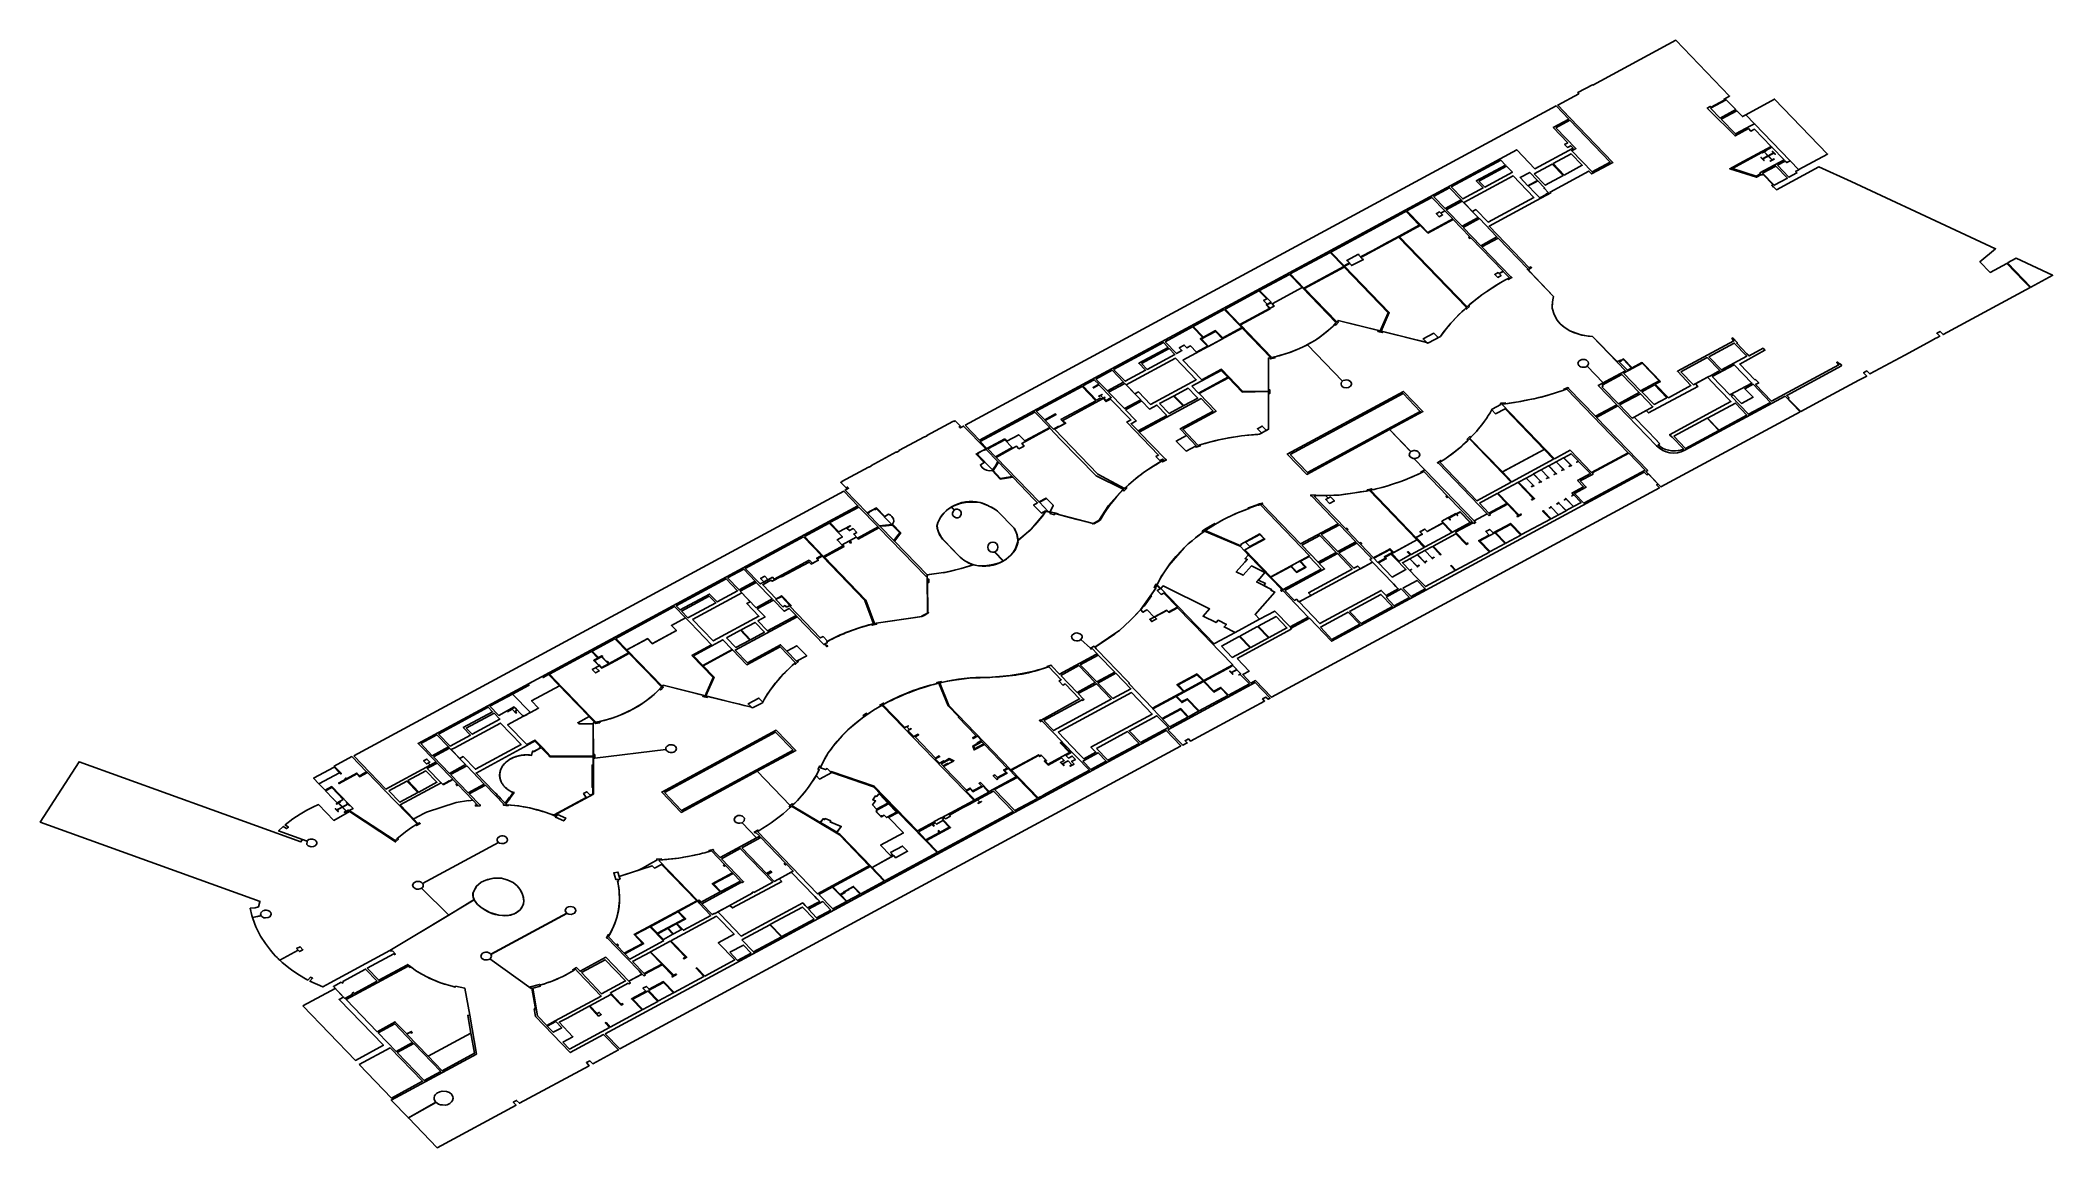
# Model space of a CAD drawing. Extents: x 12.24835 to 12.25126, y 41.7953 to 41.79691.
import ezdxf

# ---------------------------------------------------------------- set-up
doc = ezdxf.new("R2010")
doc.units = 0
doc.layers.add('RM$', color=3, linetype='CONTINUOUS')

msp = doc.modelspace()

# ---------------------------------------------------------------- linework, layer by layer
at = {"layer": 'RM$'}
for points in [[(12.2505037, 41.7965727), (12.2505086, 41.796576), (12.2505084, 41.7965762), (12.250508, 41.7965765), (12.2505074, 41.796577), (12.2505052, 41.7965757), (12.2504941, 41.7965873), (12.2504471, 41.796636), (12.2505158, 41.7966731), (12.2505222, 41.7966765), (12.2505302, 41.7966808), (12.2505364, 41.7966842), (12.2505354, 41.7966853), (12.2505917, 41.7967158), (12.2505956, 41.7967117), (12.2506264, 41.7967283), (12.2505641, 41.7967929), (12.2505642, 41.796793), (12.2505637, 41.7967935), (12.2505466, 41.7968112), (12.250577, 41.7968277), (12.2505755, 41.7968293), (12.2505966, 41.7968407), (12.2505968, 41.7968406), (12.2505971, 41.7968402), (12.2505972, 41.7968402), (12.2507173, 41.7969051), (12.2507952, 41.7968244), (12.2507871, 41.79682), (12.2507881, 41.796819), (12.2507878, 41.7968189), (12.2507879, 41.7968187), (12.2507873, 41.7968184), (12.2507685, 41.7968082), (12.2507673, 41.7968093), (12.2507629, 41.796807), (12.2507662, 41.7968036), (12.2508031, 41.7967667), (12.2508225, 41.7967772), (12.2508261, 41.7967735), (12.2508313, 41.7967763), (12.2508553, 41.7967515), (12.2508096, 41.7967268), (12.2507954, 41.7967192), (12.2508341, 41.7967068), (12.2508412, 41.7967107), (12.2508418, 41.7967101), (12.2508428, 41.7967106), (12.250843, 41.7967104), (12.2508438, 41.7967109), (12.2508578, 41.7966964), (12.2508573, 41.7966962), (12.2508575, 41.796696), (12.2508561, 41.7966952), (12.2508589, 41.7966923), (12.2508593, 41.7966926), (12.2508631, 41.7966887), (12.2509241, 41.7967218), (12.2509709, 41.7967006), (12.2511219, 41.7966303), (12.2511801, 41.7966033), (12.2511574, 41.7965845), (12.2511724, 41.7965691), (12.2511962, 41.7965821), (12.2512205, 41.7965569), (12.25123, 41.7965471), (12.2511042, 41.7964791), (12.2510998, 41.7964837), (12.2510949, 41.7964811), (12.2510992, 41.7964767), (12.2510962, 41.7964751), (12.2510928, 41.7964732), (12.251087, 41.7964701), (12.2510487, 41.7964494), (12.2509982, 41.7964221), (12.2509939, 41.7964265), (12.250989, 41.7964239), (12.2509937, 41.796419), (12.2509879, 41.7964161), (12.2509822, 41.7964132), (12.2509383, 41.7963895), (12.2508982, 41.7963679), (12.2508795, 41.7963864), (12.2508813, 41.7963874), (12.2508778, 41.7963911), (12.250957, 41.7964339), (12.2509564, 41.7964345), (12.2509574, 41.796435), (12.2509558, 41.7964367), (12.2509546, 41.7964361), (12.2509515, 41.7964394), (12.2509502, 41.7964387), (12.2509534, 41.7964354), (12.250856, 41.7963828), (12.2508329, 41.7964067), (12.2508373, 41.7964091), (12.2508326, 41.796414), (12.2508319, 41.7964136), (12.2508099, 41.7964365), (12.2508464, 41.7964563), (12.2508436, 41.7964592), (12.2508234, 41.7964482), (12.2508203, 41.7964512), (12.2508056, 41.7964666), (12.2508066, 41.7964671), (12.2507998, 41.7964742), (12.2507982, 41.7964733), (12.2508013, 41.79647), (12.2507196, 41.7964259), (12.2507392, 41.7964054), (12.2507066, 41.7963877), (12.2506877, 41.7964073), (12.2506951, 41.7964113), (12.2506722, 41.7964351), (12.2506692, 41.7964383), (12.2506686, 41.796438), (12.250668, 41.7964386), (12.2506541, 41.7964311), (12.2506418, 41.7964438), (12.2506381, 41.7964418), (12.2506377, 41.7964422), (12.2506323, 41.7964399), (12.2505966, 41.7964764), (12.2505904, 41.7964768), (12.2505784, 41.7964791), (12.250564, 41.7964845), (12.2505553, 41.7964901), (12.2505501, 41.7964945), (12.2505457, 41.7964998), (12.2505412, 41.796508), (12.2505385, 41.7965171), (12.2505386, 41.7965218), (12.2505393, 41.7965295), (12.2505403, 41.7965343), (12.2505068, 41.7965695), (12.2505041, 41.7965723)], [(12.249689, 41.7963478), (12.2505442, 41.79681), (12.2505625, 41.796791), (12.2505399, 41.7967787), (12.2505611, 41.7967568), (12.2505564, 41.7967542), (12.2505606, 41.7967499), (12.2505653, 41.7967524), (12.2505688, 41.7967489), (12.2505135, 41.796719), (12.2504871, 41.7967465), (12.2497097, 41.7963264)], [(12.2507676, 41.7968069), (12.2507901, 41.7968191), (12.250804, 41.7968047), (12.2507815, 41.7967925)], [(12.2508187, 41.7967973), (12.2508604, 41.7968199), (12.250937, 41.7967404), (12.2508955, 41.796718), (12.2508958, 41.7967177), (12.2508956, 41.7967177)], [(12.2505438, 41.7967783), (12.2505642, 41.7967893), (12.2506225, 41.7967288), (12.2505963, 41.7967146), (12.2505668, 41.7967451), (12.2505727, 41.7967483)], [(12.2507832, 41.7967908), (12.2508057, 41.7968029), (12.2508137, 41.7967946), (12.2508187, 41.7967973), (12.2508314, 41.7967842), (12.2508266, 41.7967816), (12.2508263, 41.7967818), (12.2508036, 41.7967696)], [(12.2508419, 41.7967425), (12.2508424, 41.7967421), (12.2508451, 41.7967436), (12.2508507, 41.7967377), (12.250843, 41.7967335), (12.250841, 41.7967356), (12.2508406, 41.7967354), (12.2508448, 41.796731), (12.2508452, 41.7967312), (12.2508432, 41.7967333), (12.250851, 41.7967375), (12.2508566, 41.7967317), (12.2508538, 41.7967302), (12.2508541, 41.7967299), (12.2508599, 41.7967331), (12.2508596, 41.7967334), (12.2508569, 41.7967319), (12.2508513, 41.7967377), (12.250859, 41.7967419), (12.250861, 41.7967398), (12.2508614, 41.79674), (12.2508572, 41.7967444), (12.2508568, 41.7967442), (12.2508588, 41.7967421), (12.250851, 41.7967379), (12.2508454, 41.7967437), (12.2508482, 41.7967452), (12.2508477, 41.7967457), (12.2508564, 41.7967504), (12.2508741, 41.796732), (12.250839, 41.796713), (12.2508401, 41.7967118), (12.2508338, 41.7967084), (12.2507992, 41.7967195)], [(12.2503923, 41.7966927), (12.2504642, 41.7967315), (12.250471, 41.7967244), (12.2504286, 41.7967015), (12.2504385, 41.7966913), (12.2504091, 41.7966754)], [(12.2504325, 41.7967011), (12.2504726, 41.7967227), (12.2504809, 41.7967142), (12.2504408, 41.7966925)], [(12.2505125, 41.7967117), (12.2505386, 41.7967258), (12.2505545, 41.7967094), (12.2505284, 41.7966952)], [(12.2505399, 41.7967265), (12.250566, 41.7967407), (12.2505819, 41.7967242), (12.2505558, 41.79671)], [(12.2508429, 41.7967125), (12.2508621, 41.7967229), (12.2508788, 41.7967056), (12.2508596, 41.7966952)], [(12.2508644, 41.7967242), (12.2508758, 41.7967303), (12.2508779, 41.7967281), (12.2508829, 41.7967308), (12.2508956, 41.7967177), (12.2508906, 41.7967149), (12.2508925, 41.796713), (12.2508811, 41.7967069)], [(12.2503666, 41.7966788), (12.2503901, 41.7966915), (12.2504068, 41.7966741), (12.2503834, 41.7966615)], [(12.2504105, 41.7966702), (12.2504818, 41.7967088), (12.250512, 41.7966776), (12.2504458, 41.7966418), (12.2504282, 41.7966601), (12.250423, 41.7966573)], [(12.2505172, 41.7967021), (12.2505034, 41.7966946), (12.2504921, 41.7967063), (12.2505059, 41.7967138), (12.2505166, 41.7967027)], [(12.2505138, 41.7966838), (12.2505206, 41.7966768), (12.2505298, 41.7966818), (12.2505295, 41.7966821), (12.2505331, 41.7966841), (12.2505267, 41.7966908), (12.2505266, 41.7966909), (12.2505275, 41.7966914), (12.2505175, 41.7967017), (12.2505142, 41.7966999), (12.2505064, 41.7966957), (12.2505037, 41.7966943)], [(12.2503945, 41.7966464), (12.2503586, 41.7966269), (12.2503485, 41.7966374), (12.2503483, 41.7966373), (12.2503283, 41.7966581), (12.2503644, 41.7966776), (12.2503831, 41.7966581), (12.2503772, 41.796655), (12.2503756, 41.7966566), (12.2503707, 41.7966539), (12.250371, 41.7966537), (12.250375, 41.7966496), (12.2503799, 41.7966522), (12.2503772, 41.7966549), (12.2503831, 41.7966581)], [(12.250385, 41.7966598), (12.2504084, 41.7966724), (12.2504315, 41.7966485), (12.2504081, 41.7966359)], [(12.2502182, 41.7965986), (12.2503246, 41.7966561), (12.250327, 41.7966574), (12.2503462, 41.7966375), (12.2503116, 41.7966188), (12.2503008, 41.796613), (12.2502787, 41.796601), (12.250261, 41.7965915), (12.2502582, 41.7965945), (12.2502587, 41.7965947), (12.2502581, 41.7965953), (12.2502412, 41.7965862), (12.2502418, 41.7965856), (12.2502423, 41.7965858), (12.2502451, 41.7965829), (12.2502374, 41.7965787)], [(12.2503583, 41.7966257), (12.2503952, 41.7966456), (12.2504193, 41.7966206), (12.2504174, 41.7966196), (12.2504188, 41.7966182), (12.2504207, 41.7966192), (12.2504677, 41.7965707), (12.2504617, 41.7965674), (12.2504603, 41.7965689), (12.2504554, 41.7965662), (12.2504596, 41.7965618), (12.2504645, 41.7965645), (12.2504617, 41.7965674), (12.2504676, 41.7965706), (12.2504765, 41.7965614), (12.250474, 41.79656), (12.2504738, 41.7965598), (12.25047, 41.7965578), (12.2504634, 41.7965539), (12.2504584, 41.7965509), (12.2504533, 41.7965478), (12.2504487, 41.7965448), (12.2504452, 41.7965425), (12.2504367, 41.7965365), (12.2504314, 41.7965325), (12.250425, 41.7965274), (12.2504222, 41.7965251), (12.2504188, 41.7965222), (12.250417, 41.7965207), (12.2504155, 41.7965194), (12.2503177, 41.7966208), (12.2503475, 41.7966369)], [(12.2504097, 41.7966342), (12.2504331, 41.7966469), (12.2504586, 41.7966204), (12.2504352, 41.7966077)], [(12.2502381, 41.796578), (12.2502458, 41.7965822), (12.2502482, 41.7965797), (12.2502477, 41.7965794), (12.2502483, 41.7965789), (12.2502652, 41.796588), (12.2502646, 41.7965886), (12.2502641, 41.7965883), (12.2502617, 41.7965908), (12.2503163, 41.7966203), (12.2504145, 41.7965185), (12.2504144, 41.7965184), (12.2504144, 41.7965184), (12.2504128, 41.7965169), (12.2504128, 41.7965169), (12.2504022, 41.7965067), (12.250398, 41.7965023), (12.2503895, 41.7964928), (12.2503856, 41.796488), (12.2503769, 41.7964765), (12.2503729, 41.7964744), (12.2503724, 41.7964749), (12.2503724, 41.7964749), (12.2503729, 41.7964753), (12.2503673, 41.7964811), (12.2503517, 41.7964727), (12.2503567, 41.7964679), (12.2503398, 41.7964719), (12.2502908, 41.796484), (12.2503028, 41.796511)], [(12.2501595, 41.7965669), (12.2501793, 41.7965464), (12.2502368, 41.7965775), (12.250217, 41.796598)], [(12.25018, 41.7965457), (12.2502375, 41.7965768), (12.2503012, 41.7965108), (12.2502895, 41.7964844), (12.2502287, 41.7964995), (12.2502268, 41.7964974)], [(12.2511975, 41.7965827), (12.2512312, 41.7965478), (12.2512628, 41.7965649), (12.2512624, 41.7965653), (12.2512101, 41.7965895)], [(12.2500873, 41.796493), (12.2501303, 41.7965163), (12.2501247, 41.7965221), (12.2501318, 41.7965259), (12.2501272, 41.7965307), (12.2501271, 41.7965306), (12.2501151, 41.796543), (12.2501583, 41.7965662), (12.2501767, 41.7965472), (12.2501331, 41.7965237), (12.2501316, 41.7965252), (12.2501257, 41.7965221), (12.2501305, 41.7965171), (12.2501364, 41.7965203), (12.2501331, 41.7965237), (12.2501767, 41.7965472), (12.2502258, 41.7964963), (12.2502251, 41.7964954), (12.2502241, 41.7964943), (12.2502235, 41.7964939), (12.2502209, 41.7964912), (12.2502136, 41.7964845), (12.2502071, 41.7964793), (12.2502023, 41.7964755), (12.2501958, 41.7964712), (12.2501874, 41.7964662), (12.2501782, 41.7964614), (12.2501693, 41.7964574), (12.2501583, 41.7964532), (12.2501505, 41.7964506), (12.2501433, 41.7964485), (12.2501366, 41.7964468), (12.2501327, 41.796446)], [(12.2500652, 41.7965159), (12.2500866, 41.7964937), (12.2501296, 41.796517), (12.2501247, 41.7965221), (12.2501262, 41.7965229), (12.2501209, 41.7965284), (12.2501254, 41.7965308), (12.2501142, 41.7965424)], [(12.2499783, 41.7964688), (12.2499949, 41.7964517), (12.2500026, 41.7964559), (12.2499988, 41.7964599), (12.2500061, 41.7964638), (12.25001, 41.7964598), (12.2500153, 41.7964627), (12.250024, 41.7964538), (12.2500395, 41.7964621), (12.2500292, 41.7964729), (12.2500329, 41.7964749), (12.2500179, 41.7964904)], [(12.2501312, 41.7964456), (12.2501278, 41.796445), (12.2501278, 41.796397), (12.2500909, 41.7963968), (12.2500599, 41.7964289), (12.2500314, 41.7964135), (12.250004, 41.796442), (12.25009, 41.7964884)], [(12.2500191, 41.796491), (12.2500341, 41.7964755), (12.2500515, 41.7964849), (12.2500618, 41.7964743), (12.2500892, 41.7964892), (12.250064, 41.7965153)], [(12.2499038, 41.7964287), (12.2499758, 41.7964676), (12.2499827, 41.7964606), (12.2499402, 41.7964376), (12.24995, 41.7964274), (12.2499206, 41.7964115)], [(12.249944, 41.7964371), (12.2499843, 41.7964589), (12.2499925, 41.7964503), (12.2499523, 41.7964286)], [(12.2500309, 41.7964727), (12.2500411, 41.796462), (12.2500615, 41.7964731), (12.2500512, 41.7964837)], [(12.2507652, 41.7964471), (12.2508019, 41.7964669), (12.2508201, 41.796448), (12.2507835, 41.7964282)], [(12.2499272, 41.7964091), (12.2499934, 41.7964448), (12.2500235, 41.7964136), (12.2499573, 41.7963779), (12.2499397, 41.7963962), (12.2499345, 41.7963934), (12.249922, 41.7964063)], [(12.2506354, 41.7964397), (12.2506386, 41.7964411), (12.2506381, 41.7964418), (12.2506403, 41.796443), (12.2506408, 41.7964424), (12.2506417, 41.7964429), (12.2506534, 41.7964307), (12.2506473, 41.7964274)], [(12.2506418, 41.7964231), (12.2506665, 41.7963975), (12.2506934, 41.7964121), (12.2506687, 41.7964376)], [(12.2507247, 41.7964252), (12.2507629, 41.7964459), (12.2507812, 41.7964269), (12.2507684, 41.79642), (12.2507683, 41.7964201), (12.2507632, 41.7964174), (12.2507456, 41.7964079), (12.2507428, 41.7964064)], [(12.25077, 41.7964183), (12.2508018, 41.7964355), (12.2508274, 41.7964089), (12.2507957, 41.7963917)], [(12.2498781, 41.7963833), (12.2498276, 41.796356), (12.2498326, 41.7963509), (12.249833, 41.7963505), (12.249824, 41.7963457), (12.2498237, 41.7963461), (12.2498169, 41.7963424), (12.2498048, 41.7963549), (12.2498206, 41.7963634), (12.2498199, 41.7963642), (12.2498041, 41.7963556), (12.2497919, 41.7963682), (12.2498581, 41.796404)], [(12.2498593, 41.7964047), (12.2498791, 41.7963842), (12.2498844, 41.7963871), (12.2498862, 41.7963853), (12.2498866, 41.7963855), (12.2498863, 41.7963859), (12.2498886, 41.7963871), (12.2498849, 41.796391), (12.2498825, 41.7963897), (12.2498823, 41.79639), (12.2498872, 41.7963926), (12.2498874, 41.7963924), (12.249885, 41.7963911), (12.2498888, 41.7963872), (12.2498911, 41.7963885), (12.2498914, 41.7963882), (12.2498897, 41.7963873), (12.2498931, 41.7963839), (12.2499004, 41.7963878), (12.2498826, 41.7964062), (12.2498747, 41.7964019), (12.249874, 41.7964027), (12.2498822, 41.7964071), (12.2498759, 41.7964136)], [(12.2498781, 41.7964147), (12.2499017, 41.7964274), (12.2499183, 41.7964102), (12.2498949, 41.7963975)], [(12.2498965, 41.7963959), (12.2499199, 41.7964085), (12.249943, 41.7963846), (12.2499196, 41.7963719)], [(12.2499916, 41.7963905), (12.2500118, 41.7964014), (12.250023, 41.7963899), (12.2500244, 41.7963883), (12.2500255, 41.7963873), (12.2500053, 41.7963764)], [(12.2500274, 41.7963936), (12.2500526, 41.7964073), (12.2500526, 41.7964073), (12.2500699, 41.7964166), (12.2500899, 41.7963959), (12.2501278, 41.7963965), (12.250128, 41.796342), (12.250125, 41.7963404), (12.2501189, 41.7963466), (12.250112, 41.7963429), (12.2501181, 41.7963366), (12.2501145, 41.7963348), (12.2501125, 41.7963347), (12.2501106, 41.7963346), (12.2501061, 41.7963342), (12.2501035, 41.796334), (12.2500997, 41.7963337), (12.2500977, 41.7963335), (12.2500937, 41.796333), (12.2500887, 41.7963325), (12.2500837, 41.7963318), (12.2500764, 41.7963307), (12.2500702, 41.7963296), (12.250064, 41.7963284), (12.250056, 41.7963267), (12.2500487, 41.796325), (12.2500424, 41.7963234), (12.2500361, 41.7963216), (12.2500307, 41.79632), (12.2500264, 41.7963186), (12.2500038, 41.796342), (12.250052, 41.7963681)], [(12.2500171, 41.7964043), (12.2500267, 41.7963944), (12.2500692, 41.7964174), (12.2500597, 41.7964273)], [(12.2506485, 41.7963081), (12.2505956, 41.7962795), (12.2505646, 41.7963117), (12.2505418, 41.7962994), (12.2504656, 41.7963783), (12.2504707, 41.7963789), (12.2504707, 41.7963789), (12.2504762, 41.7963797), (12.2504857, 41.7963811), (12.2504931, 41.7963823), (12.2505018, 41.796384), (12.250506, 41.7963849), (12.2505123, 41.7963863), (12.2505192, 41.7963879), (12.2505255, 41.7963895), (12.2505308, 41.796391), (12.2505431, 41.7963946), (12.2505537, 41.7963982), (12.2505561, 41.7963991), (12.2505562, 41.796399), (12.2505596, 41.7964002)], [(12.2506103, 41.7964036), (12.2506121, 41.7964046), (12.2506108, 41.7964059), (12.2506393, 41.7964213), (12.2506645, 41.7963952), (12.2506342, 41.7963789)], [(12.2506944, 41.7963209), (12.2506916, 41.7963194), (12.2506946, 41.7963169), (12.2506983, 41.7963147), (12.2507023, 41.7963129), (12.2507071, 41.7963117), (12.2507113, 41.796311), (12.2507144, 41.7963108), (12.250717, 41.7963109), (12.2507206, 41.7963112), (12.2507222, 41.7963115), (12.2507243, 41.7963119), (12.2507269, 41.7963127), (12.2507289, 41.7963134), (12.2507123, 41.7963306), (12.2507119, 41.7963304), (12.2507083, 41.7963342), (12.2507731, 41.7963692), (12.250773, 41.7963693), (12.250797, 41.7963822), (12.2507668, 41.7964134), (12.250767, 41.7964135), (12.2507633, 41.7964173), (12.2507458, 41.7964078), (12.2507493, 41.7964041), (12.250678, 41.7963656), (12.2506743, 41.7963694), (12.250657, 41.7963598), (12.250657, 41.7963598), (12.2506908, 41.7963248), (12.2506906, 41.7963248)], [(12.2506866, 41.7964062), (12.2506684, 41.7963964), (12.2506862, 41.7963779), (12.2507044, 41.7963877)], [(12.2507973, 41.7963901), (12.2508006, 41.7963918), (12.2508087, 41.7963834), (12.2508126, 41.7963794), (12.2508292, 41.7963884), (12.2508172, 41.7964008), (12.2508291, 41.7964072), (12.2508543, 41.796381), (12.2508226, 41.7963638)], [(12.2499212, 41.7963702), (12.2499439, 41.7963825), (12.2499446, 41.7963829), (12.2499559, 41.7963712), (12.2499666, 41.796377), (12.2499808, 41.7963622), (12.2499392, 41.7963397), (12.2499292, 41.7963501), (12.2499367, 41.7963542)], [(12.2499704, 41.7963791), (12.2499906, 41.79639), (12.2500043, 41.7963758), (12.2499841, 41.7963649)], [(12.2501591, 41.7963057), (12.2503228, 41.7963936), (12.2503476, 41.796368), (12.2501846, 41.7962793)], [(12.2505269, 41.796313), (12.2504664, 41.7962803), (12.2504195, 41.7963289), (12.2504195, 41.7963289), (12.2504195, 41.7963289), (12.2504211, 41.7963304), (12.2504209, 41.7963305), (12.2504243, 41.7963341), (12.2504279, 41.7963379), (12.2504288, 41.796339), (12.2504316, 41.7963422), (12.2504366, 41.7963485), (12.2504406, 41.7963539), (12.250442, 41.7963558), (12.2504433, 41.7963578), (12.250445, 41.7963602), (12.250446, 41.7963618), (12.2504487, 41.796366), (12.2504502, 41.7963686), (12.2504507, 41.7963695), (12.2504511, 41.7963701), (12.2504566, 41.7963644), (12.2504702, 41.7963717)], [(12.2506358, 41.7963772), (12.2506661, 41.7963935), (12.2506843, 41.7963747), (12.250657, 41.7963598), (12.2506541, 41.7963583)], [(12.2507633, 41.7963583), (12.2508035, 41.79638), (12.2508203, 41.7963626), (12.2507801, 41.7963409)], [(12.2498056, 41.7962234), (12.2498007, 41.7962165), (12.2497899, 41.7962033), (12.2497825, 41.7961957), (12.2497664, 41.7961819), (12.2497652, 41.796181), (12.2497653, 41.7961816), (12.2497652, 41.7961841), (12.2497643, 41.7961894), (12.2497602, 41.7961982), (12.249736, 41.7962236), (12.2497332, 41.7962256), (12.2497256, 41.7962296), (12.2497241, 41.7962304), (12.2497227, 41.7962312), (12.2497107, 41.796236), (12.2497, 41.7962367), (12.2496921, 41.7962363), (12.2496818, 41.7962344), (12.2496725, 41.7962312), (12.2496687, 41.7962294), (12.2496626, 41.796225), (12.2496565, 41.7962192), (12.2496533, 41.7962149), (12.2496492, 41.7962063), (12.2496482, 41.7962022), (12.2496486, 41.7961988), (12.2496503, 41.796193), (12.2496519, 41.7961894), (12.2496552, 41.7961845), (12.2496563, 41.7961831), (12.2496787, 41.7961599), (12.2496818, 41.7961568), (12.2496822, 41.7961563), (12.249687, 41.7961526), (12.2496896, 41.796151), (12.2496961, 41.7961477), (12.2497003, 41.7961461), (12.2497005, 41.796146), (12.2496962, 41.7961445), (12.2496834, 41.7961404), (12.2496684, 41.7961365), (12.2496582, 41.7961344), (12.2496576, 41.7961349), (12.2496338, 41.7961312), (12.2495866, 41.7961801), (12.2495959, 41.7961921), (12.2495839, 41.7962045), (12.2495856, 41.7962084), (12.2495851, 41.7962126), (12.249583, 41.7962159), (12.2495811, 41.7962175), (12.2495783, 41.796219), (12.2495728, 41.7962159), (12.2495609, 41.7962283), (12.2495472, 41.7962209), (12.2495153, 41.796254), (12.2495203, 41.7962567), (12.2495188, 41.7962583), (12.2495166, 41.7962571), (12.2495089, 41.7962651), (12.2495111, 41.7962663), (12.2495107, 41.7962666), (12.2495491, 41.7962873), (12.2495494, 41.796287), (12.2495528, 41.7962888), (12.2495524, 41.7962891), (12.2495897, 41.7963093), (12.2495901, 41.7963089), (12.2495913, 41.7963096), (12.2495934, 41.7963107), (12.2495931, 41.7963111), (12.2496304, 41.7963313), (12.2496307, 41.7963309), (12.2496341, 41.7963327), (12.2496337, 41.7963331), (12.2496711, 41.7963533), (12.2496721, 41.7963538), (12.2496725, 41.7963533), (12.2496747, 41.7963544), (12.2496822, 41.7963466), (12.2496801, 41.7963455), (12.2496816, 41.7963439), (12.2496867, 41.7963466), (12.2497187, 41.7963135), (12.2497049, 41.7963061), (12.2497167, 41.7962938), (12.2497112, 41.7962908), (12.2497121, 41.7962886), (12.2497136, 41.7962865), (12.2497164, 41.7962843), (12.2497199, 41.7962828), (12.2497239, 41.7962821), (12.2497279, 41.7962822), (12.2497398, 41.7962699), (12.249758, 41.7962728), (12.2497891, 41.7962405), (12.2497939, 41.7962356), (12.249788, 41.7962324), (12.2497993, 41.7962207), (12.2498051, 41.7962239), (12.2498056, 41.7962234)], [(12.2497466, 41.796328), (12.2497206, 41.796314), (12.2497106, 41.7963243), (12.2497897, 41.796367), (12.2498113, 41.7963447), (12.2497753, 41.7963252), (12.2497666, 41.7963342), (12.2497495, 41.796325)], [(12.2497338, 41.7963014), (12.2497959, 41.796237), (12.2498062, 41.7962425), (12.2498163, 41.796232), (12.2498162, 41.7962319), (12.2498119, 41.7962225), (12.2498202, 41.7962204), (12.2498242, 41.7962192), (12.2498239, 41.7962186), (12.24984, 41.7962145), (12.2498512, 41.7962114), (12.2498625, 41.7962084), (12.249874, 41.7962055), (12.2498822, 41.7962099), (12.2498826, 41.7962098), (12.2498963, 41.7962317), (12.2499122, 41.7962497), (12.2499178, 41.7962553), (12.2498788, 41.7962746), (12.2498271, 41.7963271), (12.2498114, 41.7963434), (12.2497708, 41.7963214), (12.2497742, 41.7963178), (12.2497669, 41.7963139), (12.2497635, 41.7963175)], [(12.2507144, 41.7963319), (12.2507625, 41.7963579), (12.2507794, 41.7963403), (12.2507315, 41.7963142)], [(12.2497164, 41.7963123), (12.2497171, 41.7963116), (12.2497194, 41.7963128), (12.2497363, 41.7962952), (12.2497328, 41.796289), (12.2497286, 41.7962831), (12.2497066, 41.7963059), (12.2497087, 41.796307), (12.249708, 41.7963077)], [(12.249722, 41.7963136), (12.2497329, 41.7963023), (12.2497572, 41.7963155), (12.2497463, 41.7963268)], [(12.2500091, 41.7963329), (12.2500232, 41.7963183), (12.2500086, 41.7963104), (12.2499945, 41.796325)], [(12.250376, 41.7962942), (12.2503785, 41.7962958), (12.2503806, 41.7962972), (12.2503852, 41.7963003), (12.2503886, 41.7963027), (12.2503933, 41.7963062), (12.2503978, 41.7963096), (12.2504022, 41.7963132), (12.2504076, 41.7963178), (12.2504112, 41.796321), (12.2504137, 41.7963233), (12.2504164, 41.7963259), (12.250417, 41.7963265), (12.2504171, 41.7963265), (12.2504186, 41.796328), (12.250479, 41.7962655), (12.2504295, 41.7962387)], [(12.2504693, 41.7962819), (12.2504664, 41.7962803), (12.2504801, 41.7962661), (12.2505406, 41.7962988), (12.2505269, 41.796313)], [(12.2497293, 41.7962823), (12.2497403, 41.7962709), (12.2497487, 41.7962724), (12.2497572, 41.7962736), (12.2497372, 41.7962943), (12.2497336, 41.7962882)], [(12.2503483, 41.7961213), (12.2503412, 41.7961286), (12.2503325, 41.7961377), (12.2503351, 41.7961392), (12.250335, 41.7961393), (12.2503324, 41.7961378), (12.2503217, 41.7961488), (12.2503324, 41.7961546), (12.2503431, 41.7961436), (12.2503429, 41.7961435), (12.250343, 41.7961434), (12.2503432, 41.7961435), (12.2503438, 41.7961428), (12.2503439, 41.7961429), (12.2503433, 41.7961436), (12.2503461, 41.7961451), (12.250346, 41.7961452), (12.2503432, 41.7961437), (12.2503326, 41.7961547), (12.2503433, 41.7961605), (12.2503539, 41.7961495), (12.2503538, 41.7961494), (12.2503539, 41.7961493), (12.250354, 41.7961494), (12.2503547, 41.7961487), (12.2503548, 41.7961488), (12.2503542, 41.7961495), (12.2503569, 41.7961509), (12.2503568, 41.796151), (12.2503541, 41.7961496), (12.2503435, 41.7961606), (12.2503542, 41.7961664), (12.2503648, 41.7961554), (12.2503646, 41.7961552), (12.2503647, 41.7961551), (12.2503649, 41.7961553), (12.2503656, 41.7961546), (12.2503657, 41.7961547), (12.2503651, 41.7961553), (12.2503677, 41.7961568), (12.2503676, 41.7961569), (12.250365, 41.7961554), (12.2503543, 41.7961664), (12.2503651, 41.7961722), (12.2503757, 41.7961612), (12.2503754, 41.7961611), (12.2503755, 41.796161), (12.2503758, 41.7961611), (12.2503766, 41.7961604), (12.2503771, 41.7961607), (12.2503776, 41.7961609), (12.2503767, 41.7961619), (12.2503662, 41.7961728), (12.2503992, 41.7961907), (12.2504141, 41.7961752), (12.2504167, 41.7961766), (12.2504159, 41.7961774), (12.2504144, 41.7961765), (12.2503987, 41.7961929), (12.2504242, 41.7962067), (12.2504251, 41.7962057), (12.2504277, 41.7962071), (12.2504256, 41.7962093), (12.2504445, 41.7962195), (12.2504469, 41.796217), (12.2504492, 41.7962182), (12.2504478, 41.7962197), (12.2504736, 41.7962337), (12.2504894, 41.7962173), (12.2504876, 41.7962163), (12.2504884, 41.7962155), (12.250494, 41.7962186), (12.2504933, 41.7962194), (12.2504905, 41.7962179), (12.2504599, 41.7962495), (12.2504887, 41.7962651), (12.250511, 41.796242), (12.2505085, 41.7962406), (12.2505093, 41.7962398), (12.2505129, 41.7962418), (12.2505005, 41.7962545), (12.2505008, 41.7962547), (12.2505007, 41.7962548), (12.2505004, 41.7962547), (12.2504898, 41.7962657), (12.2505006, 41.7962715), (12.2505112, 41.7962605), (12.2505085, 41.796259), (12.2505086, 41.7962589), (12.2505113, 41.7962604), (12.2505119, 41.7962597), (12.2505121, 41.7962597), (12.2505114, 41.7962604), (12.2505116, 41.7962605), (12.2505115, 41.7962606), (12.2505113, 41.7962605), (12.2505007, 41.7962715), (12.2505115, 41.7962773), (12.2505221, 41.7962663), (12.2505193, 41.7962649), (12.2505194, 41.7962648), (12.2505222, 41.7962662), (12.2505228, 41.7962656), (12.250523, 41.7962656), (12.2505223, 41.7962663), (12.2505225, 41.7962664), (12.2505224, 41.7962665), (12.2505222, 41.7962664), (12.2505116, 41.7962774), (12.2505223, 41.7962832), (12.250533, 41.7962722), (12.2505302, 41.7962707), (12.2505303, 41.7962706), (12.2505331, 41.7962721), (12.2505337, 41.7962714), (12.2505338, 41.7962715), (12.2505332, 41.7962722), (12.2505334, 41.7962723), (12.2505333, 41.7962724), (12.2505331, 41.7962723), (12.2505225, 41.7962833), (12.2505332, 41.7962891), (12.2505438, 41.7962781), (12.2505411, 41.7962766), (12.2505412, 41.7962765), (12.2505439, 41.796278), (12.2505446, 41.7962773), (12.2505447, 41.7962774), (12.2505441, 41.7962781), (12.2505443, 41.7962782), (12.2505442, 41.7962783), (12.250544, 41.7962782), (12.2505334, 41.7962892), (12.2505441, 41.796295), (12.2505547, 41.796284), (12.250552, 41.7962825), (12.2505521, 41.7962824), (12.2505548, 41.7962839), (12.2505555, 41.7962832), (12.2505556, 41.7962833), (12.250555, 41.796284), (12.2505552, 41.7962841), (12.2505551, 41.7962842), (12.2505549, 41.7962841), (12.2505442, 41.7962951), (12.250555, 41.7963009), (12.2505656, 41.7962899), (12.2505629, 41.7962884), (12.250563, 41.7962883), (12.2505657, 41.7962898), (12.2505664, 41.7962891), (12.2505665, 41.7962892), (12.2505658, 41.7962898), (12.250566, 41.7962899), (12.2505659, 41.79629), (12.2505657, 41.7962899), (12.2505551, 41.7963009), (12.2505659, 41.7963067), (12.2505765, 41.7962957), (12.2505737, 41.7962943), (12.2505738, 41.7962942), (12.2505766, 41.7962956), (12.2505938, 41.7962778), (12.2505753, 41.7962677), (12.2505838, 41.7962588), (12.250567, 41.7962498), (12.2505696, 41.7962471), (12.2505668, 41.7962456), (12.2505669, 41.7962455), (12.2505697, 41.796247), (12.2505803, 41.796236), (12.2505695, 41.7962302), (12.2505589, 41.7962412), (12.2505591, 41.7962413), (12.250559, 41.7962414), (12.2505588, 41.7962413), (12.2505582, 41.796242), (12.250558, 41.7962419), (12.2505587, 41.7962412), (12.250556, 41.7962398), (12.2505561, 41.7962397), (12.2505588, 41.7962411), (12.2505694, 41.7962301), (12.2505587, 41.7962243), (12.250548, 41.7962353), (12.2505483, 41.7962354), (12.2505482, 41.7962355), (12.2505479, 41.7962354), (12.2505473, 41.7962361), (12.2505471, 41.796236), (12.2505478, 41.7962353), (12.2505451, 41.7962339), (12.2505452, 41.7962338), (12.2505479, 41.7962352), (12.2505585, 41.7962242), (12.2505478, 41.7962184), (12.250537, 41.7962294), (12.2505343, 41.7962279), (12.2505342, 41.796228), (12.2505369, 41.7962295), (12.2505363, 41.7962301), (12.2505364, 41.7962302), (12.2505371, 41.7962295), (12.2505373, 41.7962297), (12.2505374, 41.7962296), (12.2505372, 41.7962294), (12.2505476, 41.7962184), (12.2505369, 41.7962126), (12.2505263, 41.7962236), (12.2505265, 41.7962237), (12.2505264, 41.7962238), (12.2505262, 41.7962237), (12.2505256, 41.7962243), (12.2505245, 41.7962237), (12.2505358, 41.796212), (12.2504942, 41.7961895), (12.2504785, 41.7962057), (12.2504531, 41.796192), (12.2504482, 41.7961971), (12.2504424, 41.7961939), (12.2504472, 41.7961889), (12.250432, 41.7961807), (12.2504477, 41.7961644), (12.2503992, 41.7961381), (12.2503928, 41.7961447), (12.2503917, 41.7961442), (12.2503981, 41.7961376), (12.250355, 41.7961143)], [(12.2505963, 41.7962788), (12.2505977, 41.7962773), (12.2505792, 41.7962673), (12.2505877, 41.7962584), (12.2505709, 41.7962493), (12.2505845, 41.7962352), (12.2506728, 41.7962829), (12.2506492, 41.7963074)], [(12.2500824, 41.7960104), (12.2501608, 41.7960528), (12.2501599, 41.7960538), (12.2501871, 41.7960685), (12.2502192, 41.7960352), (12.2506718, 41.7962798), (12.2506754, 41.7962762), (12.2506777, 41.7962774), (12.2506918, 41.7962628), (12.2506895, 41.7962616), (12.2506936, 41.7962573), (12.2501325, 41.7959541), (12.2501091, 41.7959783), (12.2501026, 41.7959748), (12.2500908, 41.795987), (12.2501001, 41.795992)], [(12.2503414, 41.7961855), (12.2503503, 41.7961903), (12.250347, 41.7961936), (12.2503543, 41.7961975), (12.2503575, 41.7961942), (12.2503801, 41.7962064), (12.250384, 41.7962024), (12.2503846, 41.7962027), (12.2503786, 41.7962089), (12.2503992, 41.79622), (12.2503996, 41.7962195), (12.2504052, 41.7962226), (12.2504202, 41.7962071), (12.2504225, 41.7962084), (12.250388, 41.7962442), (12.2503862, 41.7962432), (12.2503848, 41.7962446), (12.2503866, 41.7962456), (12.2503526, 41.7962809), (12.2503497, 41.7962795), (12.2503496, 41.7962796), (12.2503485, 41.7962789), (12.2503469, 41.7962781), (12.2503445, 41.796277), (12.2503416, 41.7962756), (12.2503404, 41.7962751), (12.2503365, 41.7962734), (12.2503303, 41.7962708), (12.250327, 41.7962694), (12.2503196, 41.7962666), (12.2503149, 41.796265), (12.2503105, 41.7962634), (12.2503032, 41.7962611), (12.2503007, 41.7962603), (12.2502957, 41.7962589), (12.2502883, 41.7962569), (12.2502836, 41.7962557), (12.2502779, 41.7962544), (12.2502779, 41.7962543), (12.2502755, 41.7962538)], [(12.2488043, 41.7958692), (12.2495133, 41.7962524), (12.2495337, 41.7962313), (12.2488974, 41.7958874), (12.2489233, 41.7958606), (12.2489149, 41.7958561), (12.2489121, 41.795859), (12.2489145, 41.7958603), (12.2489102, 41.7958647), (12.2489053, 41.7958621), (12.2489096, 41.7958577), (12.248912, 41.795859), (12.2489149, 41.7958561), (12.2488505, 41.7958213)], [(12.2495062, 41.7961936), (12.2495228, 41.7962025), (12.2495232, 41.7962021), (12.2495177, 41.7961991), (12.2495214, 41.7961954), (12.2495268, 41.7961983), (12.2495322, 41.7961928), (12.2495277, 41.7961904), (12.2495333, 41.7961846), (12.2495631, 41.7962007), (12.2495352, 41.7962295), (12.2494933, 41.7962069)], [(12.2495479, 41.7962201), (12.2495501, 41.7962213), (12.2495494, 41.7962221), (12.2495576, 41.7962265), (12.2495579, 41.7962266), (12.2495586, 41.7962259), (12.2495591, 41.7962261), (12.2495607, 41.796227), (12.2495827, 41.7962042), (12.2495738, 41.7962031), (12.2495649, 41.7962025)], [(12.2498066, 41.796242), (12.2497964, 41.7962365), (12.2498092, 41.7962232), (12.2498119, 41.7962225), (12.2498162, 41.7962319), (12.2498163, 41.796232)], [(12.2501936, 41.7962456), (12.250196, 41.7962455), (12.2501961, 41.7962462), (12.2502106, 41.796246), (12.2502141, 41.7962423), (12.2502108, 41.7962405), (12.2502164, 41.7962347), (12.2502233, 41.7962384), (12.2502176, 41.7962442), (12.2502142, 41.7962424), (12.2502106, 41.796246), (12.2502303, 41.7962469), (12.2502692, 41.7962525), (12.2502714, 41.7962533), (12.2502716, 41.7962529), (12.2502741, 41.7962534), (12.2503428, 41.7961821), (12.2503189, 41.7961689), (12.2503091, 41.7961636), (12.2503038, 41.7961691), (12.2502951, 41.7961644), (12.2502815, 41.7961571), (12.2502817, 41.7961569), (12.25028, 41.796156), (12.2502799, 41.7961561), (12.2502799, 41.7961561), (12.2502611, 41.7961756), (12.2502628, 41.7961766), (12.2502615, 41.796178), (12.2502597, 41.796177), (12.2502411, 41.7961963), (12.2502429, 41.7961973), (12.2502415, 41.7961987), (12.2502398, 41.7961977)], [(12.2504331, 41.796235), (12.2504589, 41.7962489), (12.2504728, 41.7962345), (12.250447, 41.7962205)], [(12.2494563, 41.7961869), (12.2494921, 41.7962062), (12.2495115, 41.7961862), (12.2495036, 41.7961819), (12.2495121, 41.7961731), (12.2494842, 41.796158)], [(12.2495579, 41.7960608), (12.2495453, 41.7960949), (12.2494854, 41.7961569), (12.2495138, 41.7961722), (12.249511, 41.796175), (12.2495206, 41.7961802), (12.2495233, 41.7961773), (12.2495245, 41.796178), (12.2495217, 41.7961808), (12.2495313, 41.796186), (12.249534, 41.7961831), (12.2495642, 41.7961995), (12.2496324, 41.796129), (12.249634, 41.7961299), (12.2496345, 41.7960761), (12.2496256, 41.7960714), (12.2496257, 41.7960712), (12.2496263, 41.7960709), (12.2496171, 41.7960696), (12.2495602, 41.7960614)], [(12.2495657, 41.7962017), (12.2495746, 41.7962023), (12.2495834, 41.7962034), (12.2495944, 41.7961921), (12.2495899, 41.7961866), (12.2495857, 41.7961809)], [(12.2502044, 41.7961896), (12.2502305, 41.7962037), (12.2502543, 41.7961791), (12.2502282, 41.796165)], [(12.2503415, 41.7961853), (12.2503546, 41.7961717), (12.2503932, 41.7961925), (12.2503903, 41.7961956), (12.2503801, 41.7962062), (12.2503574, 41.7961939), (12.2503542, 41.7961973), (12.2503474, 41.7961936), (12.2503506, 41.7961902)], [(12.2503876, 41.7962137), (12.2503788, 41.796209), (12.2503942, 41.7961931), (12.25042, 41.796207), (12.2504052, 41.7962223), (12.2503997, 41.7962194), (12.2504018, 41.7962172), (12.2504016, 41.7962171), (12.2503997, 41.7962191), (12.2503892, 41.7962135), (12.2503912, 41.7962114), (12.2503902, 41.7962109)], [(12.2504565, 41.7961926), (12.2504782, 41.7962044), (12.2504931, 41.7961889), (12.2504714, 41.7961772)], [(12.2494552, 41.7961863), (12.2494267, 41.7961709), (12.2493708, 41.7961407), (12.2493925, 41.7961181), (12.2493984, 41.7961213), (12.2493982, 41.7961214), (12.2493978, 41.7961212), (12.249393, 41.7961262), (12.2493989, 41.7961293), (12.2494037, 41.7961244), (12.2493982, 41.7961214), (12.2493984, 41.7961213), (12.2494102, 41.7961278), (12.2494127, 41.7961252), (12.2494632, 41.7961525), (12.2494638, 41.7961519), (12.2494639, 41.7961518), (12.2494642, 41.796152), (12.2494679, 41.796148), (12.2494763, 41.7961525), (12.2494754, 41.7961534), (12.2494754, 41.7961534), (12.249474, 41.7961549), (12.2494741, 41.796155), (12.2494741, 41.7961551), (12.2494747, 41.7961555), (12.2494746, 41.7961556), (12.2494813, 41.7961592)], [(12.2501085, 41.7960741), (12.2501369, 41.7961063), (12.2501314, 41.7961091), (12.2501325, 41.7961103), (12.250121, 41.796116), (12.2501234, 41.7961188), (12.2501133, 41.7961238), (12.2501227, 41.7961346), (12.2501033, 41.7961442), (12.2500913, 41.7961307), (12.2500813, 41.7961356), (12.2500939, 41.7961499), (12.2500971, 41.7961536), (12.2500941, 41.796155), (12.2500984, 41.79616), (12.2500996, 41.7961594), (12.2500868, 41.7961727), (12.2500352, 41.7961945), (12.2500333, 41.7961932), (12.2500254, 41.7961872), (12.2500224, 41.796185), (12.2500174, 41.7961808), (12.2500119, 41.7961761), (12.250006, 41.7961706), (12.2499837, 41.796145), (12.2499763, 41.7961344), (12.2499708, 41.796125), (12.2499669, 41.796117), (12.2499722, 41.7961115), (12.2499754, 41.7961152), (12.2500426, 41.796082), (12.2500334, 41.7960715), (12.2500521, 41.7960623), (12.250055, 41.7960656), (12.250067, 41.7960597), (12.2500638, 41.796056), (12.2500798, 41.7960481), (12.2501151, 41.7960672)], [(12.2501155, 41.7961896), (12.2501215, 41.7961835), (12.2501009, 41.7961723), (12.2500949, 41.7961785)], [(12.250176, 41.7961743), (12.2502022, 41.7961884), (12.2502259, 41.7961638), (12.2501998, 41.7961496)], [(12.2502298, 41.7961633), (12.2502559, 41.7961774), (12.2502776, 41.796155), (12.2502748, 41.7961534), (12.2502784, 41.7961497), (12.2502609, 41.7961402), (12.2502572, 41.796144), (12.2502515, 41.7961409)], [(12.2502806, 41.7961553), (12.2502863, 41.7961494), (12.2502972, 41.7961553), (12.2502954, 41.7961572), (12.2503076, 41.7961638), (12.2503038, 41.7961678)], [(12.2503064, 41.7961622), (12.2503169, 41.7961513), (12.2503331, 41.7961601), (12.2503289, 41.7961644), (12.2503302, 41.796165), (12.2503343, 41.7961607), (12.2503531, 41.7961709), (12.2503427, 41.7961818)], [(12.2504339, 41.7961804), (12.2504554, 41.7961921), (12.2504703, 41.7961766), (12.2504488, 41.796165)], [(12.2493451, 41.7961268), (12.2493685, 41.7961394), (12.2493852, 41.7961221), (12.2493618, 41.7961095)], [(12.2500996, 41.7961594), (12.2500984, 41.79616), (12.2500941, 41.796155), (12.2500971, 41.7961536), (12.2500813, 41.7961356), (12.2500913, 41.7961307), (12.2501033, 41.7961442), (12.2501227, 41.7961346), (12.2501108, 41.7961211), (12.2501325, 41.7961103), (12.2501314, 41.7961091), (12.2501369, 41.7961063), (12.2501085, 41.7960741), (12.2501151, 41.7960672), (12.2501369, 41.796079), (12.2501591, 41.796056), (12.2501855, 41.7960702), (12.2501485, 41.7961085), (12.2501467, 41.7961075), (12.2501466, 41.7961076), (12.2501476, 41.7961081), (12.2501464, 41.7961093), (12.2501454, 41.7961088), (12.2501454, 41.7961089), (12.2501473, 41.7961099)], [(12.2501601, 41.7961435), (12.2501315, 41.7961281), (12.2501491, 41.79611), (12.2502041, 41.7961397), (12.2501866, 41.7961579), (12.2501741, 41.7961511), (12.2501824, 41.7961425), (12.2501684, 41.7961349)], [(12.2501516, 41.7961088), (12.2502091, 41.79614), (12.2502015, 41.7961479), (12.2502276, 41.796162), (12.2502492, 41.7961396), (12.2501859, 41.7961054), (12.2501895, 41.7961016), (12.250172, 41.7960922), (12.2501683, 41.7960959), (12.2501654, 41.7960943)], [(12.2501669, 41.7961477), (12.2501606, 41.7961442), (12.2501686, 41.7961359), (12.2501811, 41.7961426), (12.250173, 41.796151)], [(12.2501722, 41.7960921), (12.2502784, 41.7961495), (12.2503087, 41.7961182), (12.2503124, 41.7961145), (12.2503157, 41.7961111), (12.2502981, 41.7961016), (12.2502948, 41.796105), (12.250291, 41.7961089), (12.2502023, 41.7960609)], [(12.2503049, 41.7961614), (12.2503053, 41.796161), (12.2503113, 41.7961548), (12.2503113, 41.7961549), (12.2503267, 41.7961389), (12.2503068, 41.7961282), (12.2502869, 41.7961488), (12.2502987, 41.7961551), (12.2502969, 41.796157)], [(12.2492708, 41.7960867), (12.249343, 41.7961256), (12.2493598, 41.7961082), (12.2493301, 41.7960922), (12.2493191, 41.7961036), (12.2492766, 41.7960805)], [(12.2493634, 41.7961077), (12.2493868, 41.7961204), (12.2494099, 41.7960965), (12.2493864, 41.7960838)], [(12.2499835, 41.7960779), (12.2499962, 41.7960848), (12.2499766, 41.796105), (12.2499726, 41.7961029), (12.2499669, 41.7961087), (12.249971, 41.7961109), (12.2499662, 41.7961159), (12.2499659, 41.7961153), (12.2499659, 41.7961152), (12.2499654, 41.7961142), (12.2499653, 41.7961143), (12.2499643, 41.7961125), (12.2499649, 41.7961121), (12.2499651, 41.796112), (12.2499577, 41.7961014), (12.2499585, 41.7961011), (12.249948, 41.796086), (12.2499472, 41.7960864), (12.2499431, 41.7960806), (12.2499462, 41.7960774), (12.2499464, 41.7960775), (12.2499463, 41.7960776), (12.2499463, 41.7960777), (12.2499463, 41.7960777), (12.2499465, 41.7960777), (12.2499465, 41.7960778), (12.2499465, 41.7960777), (12.2499468, 41.7960774), (12.2499468, 41.7960774), (12.2499468, 41.7960774), (12.2499466, 41.7960773), (12.2499466, 41.7960773), (12.2499466, 41.7960773), (12.2499466, 41.7960773), (12.2499468, 41.7960774), (12.2499468, 41.7960774), (12.249947, 41.7960775), (12.2499469, 41.7960777), (12.2499469, 41.7960777), (12.2499469, 41.7960777), (12.249952, 41.7960805), (12.2499521, 41.7960804), (12.2499521, 41.7960804), (12.2499521, 41.7960804), (12.2499525, 41.7960806), (12.2499625, 41.7960702), (12.2499565, 41.796067), (12.2499564, 41.7960672), (12.249956, 41.796067), (12.249959, 41.7960638), (12.2499659, 41.7960675), (12.2499631, 41.7960705), (12.2499809, 41.7960801), (12.2499832, 41.7960777)], [(12.2499722, 41.7961115), (12.2499754, 41.7961152), (12.2500426, 41.796082), (12.2500334, 41.7960715), (12.2500521, 41.7960623), (12.250055, 41.7960656), (12.250067, 41.7960597), (12.2500638, 41.796056), (12.2500798, 41.7960481), (12.2500509, 41.7960325), (12.250051, 41.7960324), (12.2500494, 41.7960315)], [(12.250298, 41.7960989), (12.2503201, 41.7961109), (12.2503319, 41.7960987), (12.2503097, 41.7960867)], [(12.2503224, 41.796112), (12.250343, 41.7961232), (12.2503547, 41.796111), (12.2503342, 41.7960999)], [(12.2491834, 41.7960394), (12.2491988, 41.7960234), (12.2491994, 41.7960227), (12.2492296, 41.7960391), (12.2492357, 41.7960328), (12.2492358, 41.7960327), (12.2492364, 41.7960321), (12.2492711, 41.7960508), (12.2492706, 41.7960514), (12.2492706, 41.7960514), (12.249264, 41.7960582), (12.2492843, 41.7960691), (12.2492686, 41.7960854)], [(12.2492785, 41.7960787), (12.2493187, 41.7961004), (12.249328, 41.7960908), (12.2492876, 41.7960692)], [(12.2492943, 41.7960669), (12.2493604, 41.7961026), (12.2493656, 41.7961054), (12.2493781, 41.7960925), (12.2493729, 41.7960897), (12.2493905, 41.7960714), (12.2493244, 41.7960357)], [(12.2493881, 41.7960822), (12.2494115, 41.7960948), (12.249427, 41.7960787), (12.2494345, 41.7960828), (12.2494445, 41.7960725), (12.2494031, 41.7960502), (12.2493891, 41.7960647), (12.2493994, 41.7960704)], [(12.2494156, 41.7960959), (12.2494155, 41.7960958), (12.2494155, 41.7960958), (12.2494155, 41.7960958), (12.2494155, 41.7960958), (12.2494155, 41.7960958), (12.2494155, 41.7960958), (12.249416, 41.7960954), (12.2494155, 41.7960951), (12.2494251, 41.7960851), (12.2494284, 41.7960869), (12.2494306, 41.7960847), (12.2494353, 41.7960872), (12.2494235, 41.7960994), (12.2494231, 41.7960992), (12.2494227, 41.7960997), (12.2494226, 41.7960997), (12.2494226, 41.7960997), (12.2494226, 41.7960997), (12.2494226, 41.7960997), (12.2494226, 41.7960997), (12.2494226, 41.7960996)], [(12.2500247, 41.7959881), (12.2500342, 41.7959782), (12.2500763, 41.796001), (12.250042, 41.7960365), (12.2500413, 41.7960373), (12.2500367, 41.796042), (12.2499964, 41.7960838), (12.2499837, 41.7960769), (12.2499809, 41.7960798), (12.2499634, 41.7960704), (12.2499631, 41.7960705), (12.2499625, 41.7960702), (12.2499525, 41.7960806), (12.2499521, 41.7960804), (12.2499521, 41.7960804), (12.2499521, 41.7960804), (12.249952, 41.7960805), (12.2499469, 41.7960777), (12.2499469, 41.7960777), (12.2499469, 41.7960777), (12.2499469, 41.7960776), (12.249947, 41.7960776), (12.249947, 41.7960776), (12.249947, 41.7960776), (12.249947, 41.7960775), (12.2499468, 41.7960774), (12.249947, 41.7960772), (12.2499469, 41.7960772), (12.2499468, 41.7960771), (12.2499465, 41.7960773), (12.2499462, 41.7960772), (12.2499429, 41.7960806), (12.2499279, 41.7960654), (12.2499122, 41.7960508), (12.2499056, 41.7960464), (12.249906, 41.7960461), (12.2498769, 41.7960265), (12.2498788, 41.7960243), (12.2498806, 41.7960223), (12.2499224, 41.7959791), (12.2499262, 41.7959751), (12.2499268, 41.7959745), (12.2499258, 41.7959739), (12.2499602, 41.7959383), (12.2500049, 41.7959624), (12.2499954, 41.7959723)], [(12.2502452, 41.7960784), (12.2502906, 41.7961029), (12.2503074, 41.7960856), (12.2502622, 41.796061)], [(12.2491994, 41.7960227), (12.2492291, 41.7960388), (12.249236, 41.7960317), (12.249236, 41.7960317), (12.2492712, 41.7960507), (12.2492706, 41.7960514), (12.2492706, 41.7960514), (12.249264, 41.7960582), (12.2492843, 41.7960691), (12.2492914, 41.7960617), (12.2493221, 41.7960299), (12.2492937, 41.7960145), (12.2493242, 41.7959829), (12.2493127, 41.7959564), (12.2492518, 41.7959716), (12.2492504, 41.79597)], [(12.2493435, 41.7960401), (12.2493637, 41.7960511), (12.2493697, 41.7960449), (12.2493774, 41.7960369), (12.2493572, 41.796026)], [(12.2493647, 41.7960516), (12.2493849, 41.7960625), (12.2493986, 41.7960484), (12.2493784, 41.7960374)], [(12.2500865, 41.7960425), (12.2500867, 41.7960427), (12.2500876, 41.7960431), (12.2501112, 41.7960559), (12.250112, 41.7960563), (12.2501121, 41.7960564), (12.2501278, 41.7960401), (12.2501022, 41.7960262)], [(12.2501132, 41.796057), (12.2501389, 41.7960709), (12.2501547, 41.7960546), (12.250129, 41.7960407)], [(12.2502031, 41.7960555), (12.2502432, 41.7960771), (12.2502599, 41.7960598), (12.2502198, 41.7960379)], [(12.2491493, 41.796021), (12.2491584, 41.7960116), (12.2491632, 41.7960142), (12.2491645, 41.796013), (12.2491638, 41.7960126), (12.2491701, 41.796006), (12.2491708, 41.7960064), (12.2491739, 41.7960032), (12.2492019, 41.7960183), (12.2491822, 41.7960388)], [(12.2492957, 41.7960143), (12.2493385, 41.7960374), (12.249352, 41.7960234), (12.2493092, 41.7960003)], [(12.2493098, 41.7959997), (12.2493523, 41.7960227), (12.2493733, 41.7960013), (12.2494213, 41.7960273), (12.2494436, 41.7960042), (12.2494419, 41.7960028), (12.2494419, 41.7960028), (12.2494397, 41.7960009), (12.2494344, 41.795996), (12.2494301, 41.7959919), (12.2494266, 41.7959884), (12.2494215, 41.7959829), (12.2494177, 41.7959785), (12.2494148, 41.7959749), (12.2494102, 41.795969), (12.2494071, 41.7959647), (12.2494031, 41.7959589), (12.2494012, 41.7959558), (12.2493988, 41.7959519), (12.2493962, 41.7959472), (12.2493906, 41.795953), (12.249375, 41.7959446), (12.2493796, 41.7959397), (12.2493739, 41.7959412), (12.2493692, 41.7959423), (12.2493625, 41.795944), (12.2493499, 41.7959471), (12.2493349, 41.7959509), (12.2493139, 41.7959561), (12.2493258, 41.7959831)], [(12.2494456, 41.7960288), (12.2494597, 41.7960142), (12.2494451, 41.7960063), (12.249431, 41.7960209)], [(12.2500599, 41.7960282), (12.2500601, 41.7960283), (12.250061, 41.7960288), (12.2500846, 41.7960415), (12.2500854, 41.7960419), (12.2500855, 41.796042), (12.2501012, 41.7960257), (12.2500756, 41.7960119)], [(12.2491064, 41.795968), (12.2490875, 41.7959876), (12.2491336, 41.7960125), (12.2491482, 41.7960204), (12.2491573, 41.7960109), (12.2491515, 41.7960077), (12.2491522, 41.796007), (12.2491592, 41.7959997), (12.2491592, 41.7959997), (12.2491595, 41.7959998), (12.2491597, 41.7959997), (12.2491596, 41.7959996), (12.2491495, 41.7959942), (12.2491541, 41.7959893), (12.2491594, 41.7959922), (12.2491548, 41.7959969), (12.2491548, 41.795997), (12.2491594, 41.7959995), (12.2491596, 41.7959996), (12.2491629, 41.7959963), (12.2491703, 41.7960002), (12.2491893, 41.7960105), (12.2492025, 41.7960176), (12.2492026, 41.7960177), (12.2492056, 41.7960146), (12.2492189, 41.7960009), (12.2492234, 41.7959963), (12.2492287, 41.7959908), (12.2492371, 41.7959821), (12.2492497, 41.7959692), (12.2492456, 41.7959648), (12.2492422, 41.7959614), (12.2492414, 41.7959606), (12.2492389, 41.7959583), (12.2492369, 41.7959566), (12.249231, 41.7959518), (12.2492275, 41.7959491), (12.2492203, 41.7959441), (12.2492146, 41.7959406), (12.2492039, 41.7959347), (12.2491955, 41.7959307), (12.249185, 41.7959265), (12.2491753, 41.7959231), (12.2491673, 41.7959208), (12.2491595, 41.7959189), (12.2491547, 41.7959179), (12.2491492, 41.7959236), (12.2491343, 41.795939), (12.2491121, 41.795962), (12.2491084, 41.7959658), (12.2491064, 41.795968)], [(12.2491601, 41.7960006), (12.2491632, 41.7959974), (12.2491728, 41.7960026), (12.2491629, 41.7960128), (12.2491526, 41.7960072), (12.2491589, 41.7960006), (12.2491597, 41.796001)], [(12.2498273, 41.7959858), (12.2498534, 41.7959999), (12.2498772, 41.7959753), (12.249851, 41.7959612)], [(12.2498556, 41.7960012), (12.2498817, 41.7960153), (12.2499055, 41.7959906), (12.2498794, 41.7959765)], [(12.25007, 41.7959572), (12.2501003, 41.7959736), (12.250087, 41.7959873), (12.2500852, 41.7959864), (12.250085, 41.7959866), (12.2500877, 41.7959882), (12.2500821, 41.795994), (12.2500744, 41.7959898), (12.2500764, 41.7959877), (12.250076, 41.7959875), (12.2500717, 41.7959919), (12.2500721, 41.7959921), (12.2500742, 41.79599), (12.2500819, 41.7959942), (12.2500763, 41.796), (12.2500735, 41.7959985), (12.2500736, 41.7959984), (12.2500349, 41.7959775), (12.250049, 41.7959629), (12.2500592, 41.7959684)], [(12.2490563, 41.7959301), (12.2490586, 41.7959314), (12.2490595, 41.7959319), (12.2490598, 41.7959322), (12.2490599, 41.795932), (12.2490718, 41.7959385), (12.2490615, 41.795949), (12.2491019, 41.7959708), (12.2491121, 41.7959602), (12.249145, 41.7959261), (12.2491286, 41.7959172), (12.2491301, 41.7959156), (12.2491509, 41.7959156), (12.2491509, 41.7959154), (12.2491509, 41.7959149), (12.2491509, 41.7959123), (12.2491509, 41.7959111), (12.2491508, 41.7958758), (12.2491508, 41.7958748), (12.2491508, 41.7958711), (12.2491508, 41.7958691), (12.2491471, 41.7958691), (12.249089, 41.7958691), (12.2490782, 41.7958803), (12.2490667, 41.7958922), (12.2490545, 41.7958856), (12.2490269, 41.7959142), (12.2490501, 41.7959268), (12.2490511, 41.7959273), (12.2490515, 41.7959275), (12.2490522, 41.7959279), (12.249055, 41.7959294)], [(12.2490341, 41.7959587), (12.2490599, 41.795932), (12.2490718, 41.7959385), (12.2490615, 41.795949), (12.2491019, 41.7959708), (12.2491014, 41.7959713), (12.2490863, 41.795987), (12.2490783, 41.7959826), (12.2490767, 41.7959843), (12.2490562, 41.7959733), (12.2490579, 41.7959715), (12.249057, 41.7959711)], [(12.2498029, 41.7959204), (12.2498581, 41.7959502), (12.2498586, 41.7959497), (12.2498609, 41.7959509), (12.2498604, 41.7959514), (12.2498604, 41.7959515), (12.2498527, 41.7959595), (12.2498789, 41.7959736), (12.2499004, 41.7959512), (12.2498168, 41.795906)], [(12.249881, 41.7959748), (12.2499072, 41.795989), (12.2499288, 41.7959665), (12.2499027, 41.7959524)], [(12.2499823, 41.7959072), (12.2501085, 41.7959754), (12.2501302, 41.7959528), (12.2501273, 41.7959512), (12.2501242, 41.7959545), (12.2501193, 41.7959518), (12.2501224, 41.7959486), (12.250015, 41.7958908), (12.2500121, 41.7958939), (12.2500072, 41.7958913), (12.2500103, 41.795888), (12.250004, 41.7958846)], [(12.250069, 41.7959567), (12.2500589, 41.7959672), (12.2500487, 41.7959617), (12.2500339, 41.795977), (12.2499949, 41.7959559), (12.2500027, 41.7959478), (12.2500107, 41.7959521), (12.2500278, 41.7959344), (12.2500476, 41.7959451), (12.2500476, 41.7959451)], [(12.2500332, 41.7959777), (12.2500244, 41.7959868), (12.2499971, 41.7959721), (12.2500059, 41.795963)], [(12.2489269, 41.7959008), (12.2489989, 41.7959397), (12.2490052, 41.7959331), (12.2489627, 41.7959102), (12.2489627, 41.7959102), (12.2489731, 41.7958994), (12.2489437, 41.7958835)], [(12.2490501, 41.7959268), (12.2490599, 41.7959321), (12.2490341, 41.7959587), (12.2490014, 41.7959411), (12.249014, 41.795928), (12.2490365, 41.7959402), (12.2490484, 41.7959278), (12.2490489, 41.7959281)], [(12.2490266, 41.7959333), (12.2490292, 41.7959347), (12.2490293, 41.7959347), (12.2490289, 41.7959351), (12.2490358, 41.7959388), (12.2490361, 41.7959386), (12.249037, 41.7959391), (12.2490374, 41.7959388), (12.2490377, 41.7959389), (12.2490409, 41.7959356), (12.2490377, 41.7959338), (12.2490397, 41.7959317), (12.2490388, 41.7959313), (12.2490336, 41.7959367), (12.2490269, 41.7959331)], [(12.2497023, 41.7958042), (12.2497013, 41.7958036), (12.2497006, 41.7958044), (12.2497006, 41.7958044), (12.2497006, 41.7958044), (12.2497006, 41.7958044), (12.2496547, 41.7957795), (12.2496545, 41.7957798), (12.2496441, 41.7957741), (12.2496443, 41.7957739), (12.2496199, 41.7957608), (12.2495573, 41.7958255), (12.2494953, 41.7958467), (12.249494, 41.795846), (12.2494893, 41.7958509), (12.2494869, 41.7958495), (12.2494795, 41.7958521), (12.2494794, 41.7958521), (12.2494794, 41.7958521), (12.2494802, 41.7958537), (12.2494843, 41.7958628), (12.2494874, 41.7958679), (12.249491, 41.7958735), (12.2494933, 41.7958768), (12.2494966, 41.7958814), (12.2494996, 41.7958853), (12.249504, 41.7958906), (12.249508, 41.7958952), (12.2495135, 41.7959011), (12.2495194, 41.7959069), (12.2495403, 41.7959246), (12.2495565, 41.7959356), (12.2495689, 41.7959428), (12.2495701, 41.7959415), (12.24957, 41.7959414)], [(12.2498234, 41.7959037), (12.2499296, 41.795961), (12.2499597, 41.7959298), (12.249871, 41.7958819), (12.2498747, 41.795878), (12.2498747, 41.795878), (12.2498781, 41.7958746), (12.2498605, 41.7958651), (12.2498534, 41.7958724), (12.2498535, 41.7958724)], [(12.2500122, 41.795926), (12.2500268, 41.7959339), (12.2500105, 41.7959508), (12.2500025, 41.7959465), (12.2499939, 41.7959554), (12.2499604, 41.7959373), (12.2499686, 41.7959288), (12.2499687, 41.7959288), (12.2499741, 41.7959232), (12.2500009, 41.7959377)], [(12.2499748, 41.7959224), (12.2499854, 41.7959114), (12.2500113, 41.7959254), (12.2500007, 41.7959364)], [(12.2489577, 41.7958655), (12.2489628, 41.7958682), (12.2489804, 41.79585), (12.2490465, 41.7958857), (12.2490164, 41.7959169), (12.2489503, 41.7958812), (12.2489503, 41.7958812), (12.2489453, 41.7958785), (12.2489577, 41.7958655)], [(12.2489671, 41.7959092), (12.2490074, 41.7959309), (12.2490158, 41.7959225), (12.2489755, 41.7959007)], [(12.249145, 41.7959261), (12.2491372, 41.7959219), (12.2491285, 41.7959172), (12.2491301, 41.7959156), (12.2491509, 41.7959156), (12.2491509, 41.7959171), (12.2491533, 41.7959175), (12.2491455, 41.7959255)], [(12.249168, 41.7954672), (12.24998, 41.795906), (12.2500012, 41.795884), (12.2500005, 41.7958836), (12.2500006, 41.7958835), (12.2491893, 41.7954451)], [(12.2499429, 41.7958885), (12.2499831, 41.7959102), (12.2499664, 41.7959275), (12.2499261, 41.7959058)], [(12.2489011, 41.7958871), (12.2489245, 41.7958997), (12.2489414, 41.7958823), (12.2489178, 41.7958695)], [(12.2489196, 41.7958679), (12.248943, 41.7958806), (12.2489662, 41.7958566), (12.2489428, 41.7958439)], [(12.2490235, 41.7958009), (12.2490234, 41.7958009), (12.2490187, 41.7958057), (12.2490177, 41.7958068), (12.2490146, 41.79581), (12.2490125, 41.7958121), (12.2490115, 41.7958132), (12.2490106, 41.7958142), (12.2490096, 41.7958152), (12.2490076, 41.7958172), (12.2489813, 41.7958445), (12.2490555, 41.7958846), (12.2490553, 41.7958848), (12.2490554, 41.7958848), (12.2490663, 41.7958907), (12.2490745, 41.7958823), (12.249073, 41.7958815), (12.2490731, 41.7958813), (12.2490738, 41.7958806), (12.2490644, 41.7958755), (12.2490635, 41.7958764), (12.2490631, 41.7958762), (12.2490614, 41.7958703), (12.2490606, 41.7958704), (12.2490597, 41.7958705), (12.249059, 41.7958705), (12.2490582, 41.7958706), (12.2490574, 41.7958706), (12.249057, 41.7958707), (12.2490564, 41.7958707), (12.2490552, 41.7958707), (12.2490543, 41.7958707), (12.2490532, 41.7958707), (12.2490526, 41.7958707), (12.2490511, 41.7958706), (12.24905, 41.7958705), (12.2490493, 41.7958705), (12.2490488, 41.7958704), (12.2490473, 41.7958702), (12.249047, 41.7958702), (12.249046, 41.79587), (12.2490455, 41.79587), (12.2490452, 41.7958699), (12.2490446, 41.7958698), (12.2490438, 41.7958696), (12.2490433, 41.7958695), (12.2490426, 41.7958693), (12.2490417, 41.7958691), (12.2490407, 41.7958689), (12.2490398, 41.7958686), (12.2490389, 41.7958683), (12.2490376, 41.7958679), (12.2490365, 41.7958674), (12.249035, 41.7958668), (12.2490332, 41.795866), (12.2490319, 41.7958653), (12.2490303, 41.7958645), (12.2490288, 41.7958635), (12.2490275, 41.7958626), (12.2490266, 41.7958619), (12.2490253, 41.7958609), (12.249024, 41.7958598), (12.2490233, 41.7958591), (12.2490228, 41.7958586), (12.2490224, 41.7958582), (12.2490219, 41.7958576), (12.2490215, 41.7958572), (12.2490211, 41.7958567), (12.2490203, 41.7958557), (12.2490196, 41.7958547), (12.2490189, 41.7958536), (12.2490185, 41.7958529), (12.2490181, 41.7958522), (12.2490176, 41.7958513), (12.2490174, 41.7958507), (12.2490171, 41.7958501), (12.2490167, 41.7958491), (12.2490166, 41.7958486), (12.2490163, 41.7958479), (12.249016, 41.7958468), (12.2490159, 41.7958461), (12.2490157, 41.7958453), (12.2490156, 41.7958444), (12.2490155, 41.7958433), (12.2490154, 41.7958427), (12.2490154, 41.795842), (12.2490154, 41.7958416), (12.2490154, 41.795841), (12.2490154, 41.79584), (12.2490155, 41.7958391), (12.2490156, 41.7958386), (12.2490158, 41.7958371), (12.2490161, 41.795836), (12.2490164, 41.7958349), (12.2490166, 41.7958343), (12.2490168, 41.7958336), (12.2490172, 41.7958327), (12.2490176, 41.7958318), (12.249018, 41.795831), (12.2490182, 41.7958306), (12.2490184, 41.7958302), (12.2490186, 41.7958298), (12.2490187, 41.7958296), (12.2490189, 41.7958293), (12.2490191, 41.795829), (12.2490195, 41.7958284), (12.2490199, 41.7958279), (12.2490204, 41.7958271), (12.2490209, 41.7958265), (12.2490212, 41.7958261), (12.2490218, 41.7958254), (12.2490224, 41.7958247), (12.2490231, 41.795824), (12.2490236, 41.7958235), (12.2490244, 41.7958228), (12.2490252, 41.7958221), (12.2490257, 41.7958217), (12.2490262, 41.7958212), (12.249027, 41.7958207), (12.2490279, 41.79582), (12.2490287, 41.7958195), (12.2490293, 41.7958191), (12.2490302, 41.7958186), (12.2490311, 41.795818), (12.2490317, 41.7958177), (12.2490323, 41.7958174), (12.2490329, 41.7958171), (12.2490338, 41.7958167), (12.2490348, 41.7958162), (12.2490299, 41.7958093), (12.2490297, 41.7958094), (12.2490235, 41.7958009)], [(12.2490755, 41.7958812), (12.2490871, 41.7958692), (12.2490882, 41.795868), (12.2491508, 41.795868), (12.2491509, 41.7958559), (12.2491491, 41.7958559), (12.2491492, 41.7958241), (12.2491491, 41.7958241), (12.2491491, 41.7958236), (12.2491504, 41.7958236), (12.2491503, 41.7958144), (12.2491502, 41.7958143), (12.2491496, 41.795814), (12.2491466, 41.7958124), (12.2491417, 41.7958174), (12.2491368, 41.7958148), (12.2491406, 41.7958089), (12.2490942, 41.795784), (12.2490895, 41.7957848), (12.2490814, 41.7957877), (12.2490705, 41.795791), (12.2490644, 41.7957926), (12.2490556, 41.7957946), (12.2490493, 41.7957958), (12.2490432, 41.7957968), (12.2490254, 41.7957987), (12.2490244, 41.7957998), (12.2490294, 41.7958068), (12.2490309, 41.7958089), (12.2490362, 41.7958163), (12.2490353, 41.7958166), (12.2490349, 41.7958163), (12.2490335, 41.7958169), (12.2490317, 41.7958178), (12.2490303, 41.7958186), (12.2490286, 41.7958197), (12.2490277, 41.7958203), (12.2490262, 41.7958214), (12.2490258, 41.7958217), (12.2490251, 41.7958224), (12.2490244, 41.795823), (12.2490237, 41.7958236), (12.2490234, 41.7958239), (12.2490229, 41.7958245), (12.2490221, 41.7958253), (12.2490216, 41.7958259), (12.2490207, 41.795827), (12.2490201, 41.7958277), (12.2490194, 41.7958288), (12.2490191, 41.7958293), (12.2490187, 41.79583), (12.2490181, 41.795831), (12.2490177, 41.7958319), (12.2490171, 41.7958333), (12.2490162, 41.795836), (12.2490161, 41.7958363), (12.249016, 41.7958371), (12.2490157, 41.7958384), (12.2490156, 41.7958396), (12.2490156, 41.7958403), (12.2490155, 41.7958412), (12.2490155, 41.7958423), (12.2490156, 41.795843), (12.2490157, 41.7958443), (12.2490159, 41.7958454), (12.2490162, 41.7958469), (12.2490165, 41.7958479), (12.2490167, 41.7958486), (12.2490169, 41.7958493), (12.2490172, 41.79585), (12.2490175, 41.7958507), (12.2490182, 41.7958521), (12.2490195, 41.7958543), (12.2490208, 41.7958561), (12.249022, 41.7958576), (12.2490234, 41.795859), (12.2490255, 41.7958609), (12.2490265, 41.7958618), (12.2490286, 41.7958633), (12.2490298, 41.795864), (12.2490316, 41.795865), (12.2490329, 41.7958657), (12.2490345, 41.7958665), (12.2490353, 41.7958668), (12.2490367, 41.7958674), (12.2490381, 41.7958679), (12.2490388, 41.7958681), (12.2490411, 41.7958689), (12.249042, 41.7958691), (12.2490425, 41.7958692), (12.2490439, 41.7958695), (12.2490447, 41.7958697), (12.2490458, 41.7958699), (12.2490476, 41.7958702), (12.2490495, 41.7958704), (12.2490516, 41.7958705), (12.2490537, 41.7958706), (12.2490562, 41.7958706), (12.2490576, 41.7958705), (12.2490588, 41.7958704), (12.2490595, 41.7958704), (12.2490615, 41.7958701), (12.2490631, 41.7958757), (12.2490642, 41.7958755), (12.2490643, 41.7958754), (12.2490645, 41.7958753), (12.2490654, 41.7958758), (12.2490732, 41.79588)], [(12.2492537, 41.7958164), (12.2494147, 41.7959034), (12.24944, 41.7958777), (12.2492787, 41.7957905)], [(12.2497025, 41.7958796), (12.2497159, 41.7958869), (12.2497132, 41.7958896), (12.2497014, 41.7958832)], [(12.2497996, 41.7958698), (12.2497967, 41.7958682), (12.2497953, 41.7958697), (12.2497561, 41.7958485), (12.2497948, 41.7958084), (12.2498018, 41.7958122), (12.2498018, 41.7958123), (12.2498232, 41.7958239), (12.2498232, 41.7958238), (12.2498688, 41.7958484), (12.2498299, 41.7958888), (12.2498283, 41.7958879), (12.2498419, 41.7958737), (12.2498349, 41.7958699), (12.2498386, 41.7958661), (12.2498439, 41.795869), (12.2498485, 41.7958643), (12.2498431, 41.7958614), (12.2498467, 41.7958575), (12.249841, 41.7958544), (12.2498407, 41.7958547), (12.2498435, 41.7958562), (12.2498379, 41.795862), (12.2498301, 41.7958578), (12.2498321, 41.7958557), (12.2498314, 41.7958553), (12.2498269, 41.7958598), (12.2498323, 41.7958627), (12.2498286, 41.7958665), (12.2498089, 41.7958559), (12.2498034, 41.7958616), (12.2498061, 41.795863)], [(12.2498789, 41.7958801), (12.249924, 41.7959044), (12.2499406, 41.7958872), (12.2498955, 41.7958629)], [(12.248776, 41.795853), (12.2487837, 41.795845), (12.2487539, 41.7958289), (12.2487461, 41.7958369)], [(12.2487965, 41.7958), (12.2487961, 41.7957997), (12.248794, 41.7958019), (12.2487936, 41.7958017), (12.2487956, 41.7957996), (12.2487878, 41.7957954), (12.2487822, 41.7958012), (12.248785, 41.7958027), (12.2487847, 41.795803), (12.2487789, 41.7957998), (12.2487791, 41.7957996), (12.2487819, 41.7958011), (12.2487875, 41.7957952), (12.2487798, 41.795791), (12.2487778, 41.7957931), (12.2487774, 41.7957929), (12.2487816, 41.7957885), (12.248782, 41.7957887), (12.24878, 41.7957908), (12.2487877, 41.795795), (12.2487928, 41.7957898), (12.2487934, 41.7957892), (12.2487906, 41.7957877), (12.2487908, 41.7957874), (12.2487967, 41.7957906), (12.2487964, 41.7957909), (12.2487936, 41.7957894), (12.248788, 41.7957952), (12.2487958, 41.7957994), (12.2487978, 41.7957973), (12.2487982, 41.7957975), (12.2487961, 41.7957997), (12.2487966, 41.7957999), (12.2488033, 41.795793), (12.2487978, 41.7957901), (12.248864, 41.7957466), (12.2488647, 41.7957473), (12.2488647, 41.7957473), (12.2488656, 41.7957482), (12.2488656, 41.7957481), (12.2488672, 41.7957497), (12.2488714, 41.7957533), (12.2488791, 41.7957595), (12.2488877, 41.7957656), (12.248894, 41.7957696), (12.2488941, 41.7957696), (12.2488961, 41.7957708), (12.2488494, 41.7958192), (12.2488492, 41.7958191), (12.248824, 41.7958453), (12.2488124, 41.795839), (12.2488085, 41.7958431), (12.2487831, 41.7958293), (12.2487824, 41.79583), (12.2487927, 41.7958356), (12.2487917, 41.7958367), (12.2487926, 41.7958373), (12.2487937, 41.7958362), (12.2488088, 41.7958443), (12.2488127, 41.7958403), (12.2488179, 41.7958431), (12.2488175, 41.7958435), (12.2488229, 41.7958464), (12.2488017, 41.7958684), (12.248776, 41.7958545), (12.2487863, 41.7958438), (12.2487853, 41.7958433), (12.2487837, 41.795845), (12.2487539, 41.7958289), (12.2487629, 41.7958195), (12.2487726, 41.7958248)], [(12.2488825, 41.7958335), (12.2489087, 41.7958476), (12.2489246, 41.7958311), (12.2488984, 41.795817)], [(12.2489146, 41.7958534), (12.2489106, 41.7958512), (12.2489307, 41.7958304), (12.2489308, 41.7958304), (12.2489328, 41.7958284), (12.2489334, 41.7958287), (12.248934, 41.7958282), (12.248942, 41.7958325), (12.2489415, 41.7958331), (12.2489421, 41.7958334), (12.2489427, 41.7958329), (12.2489474, 41.7958355), (12.2489248, 41.7958589)], [(12.2489444, 41.7958422), (12.2489678, 41.7958549), (12.2489932, 41.7958285), (12.2489698, 41.7958159)], [(12.2496643, 41.7958576), (12.249671, 41.7958612), (12.2496702, 41.7958621), (12.2496704, 41.7958623), (12.2496662, 41.7958642), (12.2496543, 41.7958578), (12.249657, 41.795855), (12.2496634, 41.7958585)], [(12.2498593, 41.7958619), (12.2498814, 41.7958738), (12.2498932, 41.7958616), (12.2498711, 41.7958497)], [(12.2487636, 41.7958188), (12.2487723, 41.7958235), (12.2487889, 41.7958063), (12.2487801, 41.7958015), (12.2487746, 41.7958072), (12.2487747, 41.7958073)], [(12.2488551, 41.7958187), (12.2488813, 41.7958328), (12.2488971, 41.7958163), (12.248871, 41.7958022)], [(12.2489337, 41.7958275), (12.2489478, 41.7958351), (12.2489539, 41.7958287), (12.248952, 41.7958277), (12.2489534, 41.7958263), (12.2489553, 41.7958274), (12.2489767, 41.7958051), (12.2489707, 41.7958044), (12.2489704, 41.7958046), (12.2489526, 41.7958016), (12.2489525, 41.7958018), (12.2489096, 41.7957879), (12.2489097, 41.7957877), (12.2488947, 41.7957803), (12.2488949, 41.7957801), (12.2488909, 41.795778), (12.2488713, 41.7957983), (12.2489308, 41.7958304)], [(12.2494388, 41.7957972), (12.2494463, 41.7958049), (12.2494521, 41.7958113), (12.2494547, 41.7958143), (12.2494593, 41.79582), (12.2494624, 41.7958242), (12.2494664, 41.7958298), (12.2494699, 41.7958351), (12.2494727, 41.7958397), (12.2494734, 41.7958409), (12.2494783, 41.7958358), (12.2494959, 41.7958453), (12.2495564, 41.7958247), (12.2495921, 41.7957876), (12.2495782, 41.7957801), (12.2495772, 41.7957812), (12.2495897, 41.7957879), (12.2495781, 41.7957999), (12.249562, 41.7957912), (12.2495611, 41.7957921), (12.2495773, 41.7958008), (12.2495653, 41.7958132), (12.2495635, 41.7958141), (12.249561, 41.7958107), (12.2495594, 41.7958114), (12.2495553, 41.7958058), (12.2495594, 41.7958041), (12.249555, 41.7957983), (12.2495619, 41.7957911), (12.2495603, 41.7957903), (12.2495614, 41.7957892), (12.24956, 41.7957884), (12.2495673, 41.7957809), (12.249572, 41.7957835), (12.2495752, 41.7957801), (12.2495771, 41.7957811), (12.2495996, 41.7957578), (12.2495666, 41.79574), (12.2495809, 41.7957252), (12.2495838, 41.7957267), (12.2495855, 41.7957249), (12.2495855, 41.7957249), (12.2495855, 41.7957249), (12.2495855, 41.7957249), (12.2495542, 41.795708), (12.2495082, 41.7957557), (12.2495034, 41.7957586), (12.2495098, 41.7957672), (12.2494937, 41.7957739), (12.2494946, 41.7957751), (12.2494864, 41.7957785), (12.2494855, 41.7957774), (12.2494834, 41.7957782), (12.2494794, 41.7957729)], [(12.2496332, 41.7957469), (12.2496496, 41.79573), (12.2497585, 41.7957888), (12.2497302, 41.7958181), (12.2497069, 41.7958056), (12.2497101, 41.7958022), (12.2497125, 41.7958035), (12.2497127, 41.7958033), (12.2497078, 41.7958006), (12.2497076, 41.7958009), (12.24971, 41.7958022), (12.2497068, 41.7958055), (12.2496947, 41.795799), (12.2496853, 41.7957939), (12.2496663, 41.7957836), (12.2496677, 41.7957822), (12.2496607, 41.7957784), (12.2496593, 41.7957798), (12.2496561, 41.7957781), (12.2496578, 41.7957764), (12.249668, 41.7957658)], [(12.2496907, 41.7958184), (12.249703, 41.7958056), (12.2497235, 41.7958167), (12.2497226, 41.7958175), (12.2497225, 41.7958175), (12.2497149, 41.7958254), (12.2497, 41.7958174), (12.2496962, 41.7958214)], [(12.2497316, 41.7958205), (12.2497609, 41.7957901), (12.2497936, 41.7958078), (12.2497643, 41.7958382)], [(12.249555, 41.7957983), (12.2495609, 41.7957922), (12.2495772, 41.795801), (12.2495653, 41.7958132), (12.2495635, 41.7958141), (12.249561, 41.7958107), (12.2495594, 41.7958114), (12.2495553, 41.7958058), (12.2495594, 41.7958041)], [(12.2495603, 41.7957903), (12.2495614, 41.7957892), (12.2495604, 41.7957886), (12.2495668, 41.7957819), (12.249568, 41.7957826), (12.2495688, 41.7957818), (12.249572, 41.7957835), (12.2495752, 41.7957801), (12.2495897, 41.7957879), (12.2495781, 41.7957999)], [(12.2494866, 41.7957785), (12.2494856, 41.7957771), (12.2494835, 41.795778), (12.2494796, 41.7957728), (12.2495032, 41.7957587), (12.2495095, 41.7957671), (12.2494934, 41.7957739), (12.2494944, 41.7957752)], [(12.2495921, 41.7957876), (12.2495781, 41.7957801), (12.2495996, 41.7957578), (12.2495666, 41.79574), (12.2495809, 41.7957252), (12.2495838, 41.7957267), (12.2495812, 41.7957294), (12.2495984, 41.7957387), (12.2496057, 41.7957312), (12.2495884, 41.7957219), (12.2495856, 41.7957249), (12.2495542, 41.795708), (12.249573, 41.7956886), (12.2496484, 41.7957293)], [(12.2496213, 41.7957593), (12.2496323, 41.7957478), (12.2496521, 41.7957585), (12.24965, 41.7957607), (12.249651, 41.7957612), (12.2496531, 41.7957591), (12.2496659, 41.795766), (12.2496566, 41.7957757), (12.2496474, 41.7957707), (12.2496457, 41.7957725), (12.249642, 41.7957705), (12.2496441, 41.7957683), (12.2496431, 41.7957678), (12.249641, 41.79577)], [(12.2493053, 41.7956566), (12.2493345, 41.7956724), (12.2493231, 41.7956843), (12.2493524, 41.7957001), (12.2493422, 41.7957106), (12.2493404, 41.7957096), (12.2493391, 41.795711), (12.2493409, 41.795712), (12.2493218, 41.7957318), (12.2493188, 41.7957309), (12.2493187, 41.7957309), (12.2493138, 41.7957296), (12.2493116, 41.795729), (12.2493093, 41.7957284), (12.2493061, 41.7957276), (12.2493023, 41.7957267), (12.2492979, 41.7957257), (12.2492955, 41.7957252), (12.2492925, 41.7957246), (12.2492876, 41.7957237), (12.2492845, 41.7957231), (12.2492802, 41.7957224), (12.2492749, 41.7957215), (12.249269, 41.7957207), (12.2492639, 41.7957201), (12.2492593, 41.7957196), (12.2492558, 41.7957192), (12.2492517, 41.7957189), (12.2492494, 41.7957187), (12.2492494, 41.7957187), (12.2492469, 41.7957184), (12.2492459, 41.7957181), (12.2493023, 41.7956597), (12.2493043, 41.7956607), (12.2493056, 41.7956593), (12.2493036, 41.7956583)], [(12.2493362, 41.7957205), (12.2493636, 41.7957353), (12.2494105, 41.7956864), (12.2493833, 41.7956717), (12.2493826, 41.7956724), (12.2493826, 41.7956723), (12.2493804, 41.7956711), (12.249381, 41.7956705), (12.2493262, 41.7956409), (12.2493259, 41.7956412), (12.2493231, 41.7956396), (12.2493078, 41.7956554), (12.2493654, 41.7956866), (12.2493661, 41.7956859), (12.2493683, 41.7956872)], [(12.2493656, 41.7957363), (12.2493933, 41.7957513), (12.249429, 41.7957142), (12.2494272, 41.7957132), (12.2494288, 41.7957115), (12.2494307, 41.7957126), (12.2494403, 41.7957025), (12.2494128, 41.7956877), (12.2494031, 41.7956977), (12.2494091, 41.7957009), (12.2494074, 41.7957026), (12.2494013, 41.7956993)], [(12.2493005, 41.7956597), (12.24921, 41.7956107), (12.2492222, 41.795598), (12.2491958, 41.7955837), (12.2491855, 41.7955944), (12.2491872, 41.7955954), (12.2491859, 41.7955968), (12.2491841, 41.7955958), (12.2491727, 41.7956076), (12.2491742, 41.7956101), (12.2491761, 41.7956135), (12.2491803, 41.7956223), (12.249183, 41.7956294), (12.2491854, 41.795637), (12.2491872, 41.795645), (12.2491881, 41.7956507), (12.2491888, 41.7956584), (12.2491889, 41.7956637), (12.2491883, 41.7956749), (12.2491873, 41.7956818), (12.2491861, 41.7956875), (12.2491873, 41.7956881), (12.2491867, 41.7956906), (12.2491896, 41.7956911), (12.2491885, 41.7956948), (12.2492362, 41.7957102), (12.2492395, 41.7957068), (12.2492497, 41.7957123), (12.2493005, 41.7956597)], [(12.2493348, 41.7956398), (12.2493312, 41.7956436), (12.2493487, 41.795653), (12.2493525, 41.7956492), (12.2494237, 41.7956877), (12.24942, 41.7956915), (12.2494374, 41.795701), (12.2494714, 41.7956658), (12.249475, 41.795662), (12.2494752, 41.7956621), (12.2494785, 41.7956587), (12.2494609, 41.7956492), (12.2494575, 41.7956527), (12.249454, 41.7956564), (12.2494539, 41.7956565), (12.2493651, 41.7956085)], [(12.2495321, 41.7956986), (12.2494977, 41.79568), (12.2495083, 41.7956689), (12.249514, 41.795672), (12.2495132, 41.7956727), (12.2495138, 41.7956731), (12.2495141, 41.7956727), (12.2495205, 41.7956762), (12.2495202, 41.7956765), (12.2495276, 41.7956805), (12.2495381, 41.7956697), (12.2495718, 41.7956879), (12.2495514, 41.795709)], [(12.2493249, 41.7956841), (12.2493531, 41.7956993), (12.2493638, 41.7956882), (12.2493356, 41.795673)], [(12.2494771, 41.7956689), (12.2494975, 41.7956478), (12.2495171, 41.7956584), (12.2494967, 41.7956795)], [(12.2495144, 41.7956725), (12.2495145, 41.7956723), (12.2495149, 41.7956725), (12.2495156, 41.7956718), (12.249509, 41.7956682), (12.249518, 41.7956589), (12.2495371, 41.7956692), (12.2495274, 41.7956792), (12.2495278, 41.7956794), (12.2495273, 41.7956799), (12.2495209, 41.7956764), (12.2495209, 41.7956764), (12.2495212, 41.7956761)], [(12.2492731, 41.7956437), (12.2492828, 41.7956337), (12.2492437, 41.7956125), (12.2492341, 41.7956225), (12.2492607, 41.7956368), (12.2492606, 41.795637)], [(12.2492742, 41.7956443), (12.2492846, 41.7956335), (12.2492719, 41.7956266), (12.2492812, 41.795617), (12.2493208, 41.7956384), (12.2493039, 41.7956559), (12.2493041, 41.795656), (12.2493013, 41.7956589)], [(12.2494084, 41.795626), (12.2494535, 41.7956504), (12.2494703, 41.7956331), (12.2494236, 41.7956079), (12.2494069, 41.7956252)], [(12.2494621, 41.7956473), (12.2494739, 41.7956351), (12.2494946, 41.7956462), (12.2494829, 41.7956585)], [(12.2491067, 41.795455), (12.2491214, 41.7954629), (12.2491014, 41.7954837), (12.2491121, 41.7954894), (12.2491447, 41.7955071), (12.2491543, 41.7954971), (12.2491554, 41.795496), (12.2491586, 41.7954927), (12.2491625, 41.7954948), (12.2491595, 41.7954979), (12.2491567, 41.7954964), (12.2491458, 41.7955077), (12.2491762, 41.7955241), (12.2491912, 41.7955086), (12.249194, 41.7955101), (12.2491932, 41.7955109), (12.2491914, 41.79551), (12.2491756, 41.7955263), (12.2492015, 41.7955403), (12.2492024, 41.7955393), (12.2492047, 41.7955406), (12.2492021, 41.7955433), (12.2492214, 41.7955536), (12.2492239, 41.795551), (12.2492262, 41.7955522), (12.249225, 41.7955534), (12.2492507, 41.7955671), (12.2492661, 41.7955511), (12.2492647, 41.7955502), (12.2492654, 41.7955495), (12.2492713, 41.7955527), (12.2492705, 41.7955535), (12.2492672, 41.7955517), (12.2492339, 41.7955859), (12.249262, 41.7956011), (12.2492843, 41.795578), (12.2492812, 41.7955763), (12.249282, 41.7955755), (12.2492862, 41.7955778), (12.2492632, 41.7956016), (12.2493294, 41.7956373), (12.2493547, 41.7956111), (12.2493318, 41.7955987), (12.2493555, 41.7955742), (12.2493121, 41.7955507), (12.2493008, 41.7955625), (12.2492997, 41.7955619), (12.249311, 41.7955501), (12.2492678, 41.7955268), (12.2492526, 41.7955426), (12.2492318, 41.7955315), (12.2492277, 41.7955357), (12.2492228, 41.7955331), (12.249227, 41.7955288), (12.2492061, 41.7955175), (12.2492215, 41.7955016), (12.2491755, 41.7954769), (12.2491694, 41.7954832), (12.2491682, 41.7954827), (12.2491744, 41.7954763), (12.2491164, 41.795445)], [(12.2492117, 41.7956105), (12.2492116, 41.7956106), (12.2492329, 41.7956221), (12.2492527, 41.7956016), (12.249204, 41.7955752), (12.2491966, 41.7955829), (12.249224, 41.7955978)], [(12.2492444, 41.7956118), (12.2492582, 41.7956193), (12.2492661, 41.7956111), (12.2492523, 41.7956037)], [(12.2492592, 41.7956198), (12.2492709, 41.7956261), (12.2492787, 41.795618), (12.2492671, 41.7956117)], [(12.2493658, 41.795603), (12.2494063, 41.7956248), (12.2494231, 41.7956074), (12.2493827, 41.7955856)], [(12.2492075, 41.7955715), (12.2492331, 41.7955853), (12.2492499, 41.7955679), (12.2492243, 41.7955541)], [(12.2493486, 41.795585), (12.2493681, 41.7955955), (12.2493793, 41.7955839), (12.2493597, 41.7955733)], [(12.2487896, 41.7955416), (12.2487885, 41.7955429), (12.2488214, 41.7955607), (12.2488381, 41.7955433), (12.2488053, 41.7955256), (12.248804, 41.7955269), (12.2488019, 41.7955257), (12.248803, 41.7955243), (12.2487915, 41.7955182), (12.2487748, 41.7955355), (12.2487862, 41.7955417), (12.2487874, 41.7955404)], [(12.2490635, 41.7955331), (12.2490634, 41.7955333), (12.2490743, 41.7955361), (12.2490737, 41.7955374), (12.2490784, 41.7955388), (12.2490819, 41.7955399), (12.2490838, 41.7955406), (12.2490892, 41.7955425), (12.2490915, 41.7955434), (12.2490964, 41.7955454), (12.2490995, 41.7955467), (12.2491012, 41.7955475), (12.249106, 41.7955497), (12.249108, 41.7955507), (12.2491123, 41.7955529), (12.2491174, 41.7955557), (12.24912, 41.7955572), (12.2491224, 41.7955587), (12.2491252, 41.7955604), (12.2491292, 41.7955563), (12.2491291, 41.7955562), (12.2491625, 41.7955217), (12.2490959, 41.7954857), (12.2490836, 41.795479), (12.24907, 41.795493)], [(12.2491336, 41.7955557), (12.249168, 41.7955743), (12.2491975, 41.7955437), (12.2491629, 41.7955251)], [(12.2487305, 41.7955075), (12.248771, 41.7955294), (12.2487774, 41.7955328), (12.2487895, 41.7955203), (12.2487831, 41.7955168), (12.2488471, 41.7954504), (12.2488067, 41.7954285)], [(12.249208, 41.7955173), (12.2492297, 41.795529), (12.2492442, 41.795514), (12.2492225, 41.7955023)], [(12.2492308, 41.7955296), (12.2492523, 41.7955412), (12.2492668, 41.7955262), (12.2492453, 41.7955146)], [(12.2488396, 41.7954684), (12.2488635, 41.7954813), (12.2488895, 41.7954544), (12.2488656, 41.7954415)], [(12.2490966, 41.7954849), (12.2491053, 41.7954759), (12.249093, 41.7954692), (12.2490843, 41.7954783)], [(12.2488123, 41.7954225), (12.2488571, 41.7954467), (12.2489038, 41.7953983), (12.2488589, 41.795374)], [(12.2488672, 41.7954398), (12.2488913, 41.7954528), (12.2489302, 41.7954125), (12.2489061, 41.7953995)], [(12.2489121, 41.7954346), (12.2489323, 41.7954136), (12.2489788, 41.7954388), (12.2489737, 41.7954679)]]:
    msp.add_lwpolyline(points, close=True, dxfattribs=at)
for points in [[(12.2496576, 41.7961349), (12.2496593, 41.7961346), (12.2496832, 41.7961404), (12.2497005, 41.796146), (12.2497032, 41.7961452), (12.249709, 41.7961446), (12.2497154, 41.7961445), (12.2497205, 41.7961448), (12.2497264, 41.7961456), (12.2497335, 41.7961472), (12.2497387, 41.7961489), (12.2497426, 41.7961506), (12.249744, 41.7961512), (12.2497444, 41.7961514), (12.2497486, 41.7961541), (12.2497542, 41.7961587), (12.2497587, 41.7961637), (12.2497612, 41.7961673), (12.2497645, 41.7961745), (12.2497656, 41.7961789), (12.2497651, 41.7961794), (12.249766, 41.7961815), (12.2497843, 41.7961976), (12.2498001, 41.7962157), (12.2498046, 41.7962219), (12.2498055, 41.7962233), (12.2498056, 41.7962234), (12.2498061, 41.7962229), (12.2498066, 41.7962232), (12.2498126, 41.7962216), (12.2498118, 41.79622), (12.2498181, 41.7962184), (12.2498188, 41.79622), (12.2498725, 41.7962061), (12.2498735, 41.796205), (12.2498744, 41.7962056), (12.2498751, 41.7962054), (12.2498806, 41.7962083), (12.2498842, 41.7962103), (12.2498907, 41.7962212), (12.2498981, 41.7962319), (12.2499045, 41.7962399), (12.2499084, 41.7962445), (12.2499142, 41.7962508), (12.2499172, 41.7962539), (12.2499189, 41.7962529), (12.2499229, 41.7962568), (12.2499212, 41.7962578), (12.2499252, 41.7962614), (12.2499328, 41.7962681), (12.2499398, 41.7962737), (12.2499473, 41.7962793), (12.249954, 41.796284), (12.2499616, 41.7962888), (12.2499672, 41.7962922), (12.2499715, 41.7962947), (12.2499738, 41.7962959), (12.2499748, 41.7962948), (12.2499802, 41.7962978), (12.2499791, 41.7962988), (12.2499788, 41.7962987), (12.2499408, 41.796338), (12.2500304, 41.7963864), (12.2500478, 41.7963684), (12.2499999, 41.7963425), (12.2500091, 41.7963329), (12.2499945, 41.796325), (12.2500086, 41.7963104), (12.2500232, 41.7963183), (12.2500237, 41.7963178), (12.2500223, 41.7963174), (12.2500231, 41.7963161), (12.2500292, 41.796318), (12.2500285, 41.7963193), (12.2500373, 41.7963219), (12.2500424, 41.7963234), (12.2500519, 41.7963258), (12.2500602, 41.7963276), (12.2500743, 41.7963303), (12.2500887, 41.7963325), (12.2500987, 41.7963336), (12.2501083, 41.7963344), (12.2501147, 41.7963348), (12.250128, 41.796342), (12.250128, 41.7963593), (12.2501279, 41.796394), (12.25013, 41.796394), (12.25013, 41.796399), (12.2501279, 41.796399), (12.2501278, 41.796445), (12.2501302, 41.7964454), (12.2501308, 41.7964439), (12.2501372, 41.7964452), (12.2501367, 41.7964465), (12.250142, 41.7964481), (12.2501528, 41.7964513), (12.2501602, 41.7964538), (12.2501693, 41.7964574), (12.2501772, 41.7964609), (12.2501842, 41.7964644), (12.250235, 41.7964118), (12.2502336, 41.7964103), (12.2502329, 41.7964084), (12.2502329, 41.7964071), (12.2502336, 41.7964052), (12.2502352, 41.7964037), (12.2502371, 41.7964027), (12.2502402, 41.7964021), (12.2502437, 41.7964027), (12.2502467, 41.7964046), (12.2502479, 41.7964068), (12.250248, 41.7964081), (12.2502471, 41.7964105), (12.2502453, 41.7964121), (12.2502433, 41.796413), (12.2502408, 41.7964135), (12.2502388, 41.7964133), (12.250236, 41.7964124), (12.2502351, 41.7964118), (12.2501842, 41.7964644), (12.2501843, 41.7964645), (12.2501888, 41.796467), (12.2501958, 41.7964712), (12.2502032, 41.7964762), (12.2502147, 41.7964853), (12.2502213, 41.7964915), (12.2502235, 41.7964939), (12.2502254, 41.7964929), (12.2502291, 41.796497), (12.2502273, 41.7964979), (12.2502287, 41.7964995), (12.250287, 41.796485), (12.2502863, 41.7964834), (12.2502926, 41.7964819), (12.2502933, 41.7964834), (12.2503565, 41.7964677), (12.2503575, 41.7964666), (12.2503585, 41.7964672), (12.2503593, 41.796467), (12.2503769, 41.7964765), (12.2503809, 41.7964819), (12.2503849, 41.7964872), (12.2503882, 41.7964912), (12.250392, 41.7964957), (12.250395, 41.7964991), (12.250399, 41.7965034), (12.2504036, 41.7965081), (12.2504075, 41.796512), (12.2504114, 41.7965156), (12.2504128, 41.7965169), (12.2504144, 41.7965159), (12.2504186, 41.7965197), (12.250417, 41.7965207), (12.2504195, 41.7965229), (12.250425, 41.7965274), (12.2504303, 41.7965316), (12.2504367, 41.7965365), (12.250444, 41.7965416), (12.2504519, 41.7965469), (12.2504601, 41.796552), (12.2504667, 41.7965559), (12.250471, 41.7965583), (12.2504738, 41.7965598), (12.2504748, 41.7965588), (12.2504802, 41.7965616), (12.2504791, 41.7965627), (12.2504788, 41.7965626), (12.2504369, 41.7966061), (12.2504602, 41.7966187), (12.250503, 41.7965744), (12.2505033, 41.7965742), (12.2505025, 41.7965737), (12.2505037, 41.7965727), (12.2505037, 41.7965727), (12.2505051, 41.7965713), (12.2505051, 41.7965713), (12.2505403, 41.7965343), (12.2505387, 41.7965265), (12.2505385, 41.7965171), (12.2505412, 41.796508), (12.2505457, 41.7964998), (12.2505501, 41.7964945), (12.2505559, 41.7964896), (12.2505631, 41.796485), (12.2505694, 41.796482), (12.2505756, 41.79648), (12.2505813, 41.7964783), (12.2505883, 41.7964771), (12.2505966, 41.7964764), (12.250632, 41.7964398), (12.2506329, 41.7964386), (12.250633, 41.7964387), (12.2506445, 41.7964267), (12.2506158, 41.7964112), (12.2506123, 41.7964093), (12.250589, 41.7964335), (12.2505901, 41.7964347), (12.2505907, 41.7964359), (12.250591, 41.7964367), (12.250591, 41.7964379), (12.2505905, 41.7964395), (12.2505897, 41.7964406), (12.2505879, 41.796442), (12.2505857, 41.7964428), (12.2505838, 41.7964431), (12.2505815, 41.7964429), (12.2505795, 41.7964423), (12.2505786, 41.7964418), (12.2505772, 41.7964407), (12.2505765, 41.7964397), (12.2505761, 41.7964388), (12.2505758, 41.7964378), (12.2505759, 41.7964364), (12.2505765, 41.7964351), (12.250577, 41.7964344), (12.2505778, 41.7964336), (12.2505793, 41.7964326), (12.2505814, 41.7964319), (12.2505823, 41.7964318), (12.2505843, 41.7964318), (12.250586, 41.7964321), (12.2505875, 41.7964326), (12.250588, 41.7964329), (12.2505889, 41.7964335), (12.2506123, 41.7964093), (12.2506051, 41.7964054), (12.2506319, 41.7963776), (12.250601, 41.7963609), (12.2505622, 41.7964011), (12.2505614, 41.7964024), (12.2505554, 41.7964002), (12.2505561, 41.7963991), (12.2505525, 41.7963978), (12.2505489, 41.7963966), (12.2505449, 41.7963952), (12.2505406, 41.7963938), (12.2505357, 41.7963924), (12.2505312, 41.7963911), (12.2505224, 41.7963887), (12.250514, 41.7963867), (12.250498, 41.7963836), (12.2504899, 41.7963818), (12.2504835, 41.7963807), (12.2504748, 41.7963795), (12.2504707, 41.796379), (12.2504704, 41.7963805), (12.2504638, 41.7963797), (12.2504641, 41.7963781), (12.2504642, 41.796378), (12.2504518, 41.7963713), (12.2504507, 41.7963695), (12.2504502, 41.7963686), (12.2504487, 41.796366), (12.2504476, 41.7963644), (12.250446, 41.7963618), (12.250445, 41.7963602), (12.2504433, 41.7963578), (12.250442, 41.7963558), (12.2504406, 41.7963539), (12.2504366, 41.7963485), (12.2504341, 41.7963454), (12.2504316, 41.7963422), (12.2504288, 41.796339), (12.2504279, 41.7963379), (12.2504251, 41.796335), (12.2504251, 41.796335), (12.2504209, 41.7963305), (12.2504193, 41.7963314), (12.2504153, 41.7963275), (12.250417, 41.7963265), (12.2504148, 41.7963244), (12.2504094, 41.7963194), (12.2504039, 41.7963146), (12.2503988, 41.7963104), (12.250391, 41.7963044), (12.2503829, 41.7962988), (12.2503785, 41.7962958), (12.2503774, 41.7962969), (12.2503723, 41.7962936), (12.2503735, 41.7962926), (12.2503738, 41.7962928), (12.2504445, 41.7962195), (12.2504256, 41.7962093), (12.2503542, 41.7962834), (12.2503384, 41.7962998), (12.2503402, 41.7962998), (12.2503418, 41.7963001), (12.2503432, 41.7963006), (12.2503445, 41.7963014), (12.2503455, 41.7963023), (12.2503464, 41.7963038), (12.2503468, 41.7963052), (12.2503466, 41.7963067), (12.2503462, 41.7963077), (12.2503451, 41.796309), (12.2503443, 41.7963096), (12.2503424, 41.7963106), (12.2503412, 41.7963109), (12.2503395, 41.7963111), (12.2503384, 41.7963114), (12.2503354, 41.7963104), (12.2503341, 41.7963097), (12.2503032, 41.7963415), (12.2503514, 41.7963676), (12.2503231, 41.7963969), (12.2501552, 41.7963061), (12.2501834, 41.7962768), (12.2503032, 41.7963415), (12.250334, 41.7963096), (12.2503324, 41.7963079), (12.2503318, 41.7963066), (12.2503316, 41.7963052), (12.2503319, 41.7963038), (12.2503329, 41.7963022), (12.2503354, 41.7963005), (12.2503372, 41.7962999), (12.2503382, 41.7962998), (12.2503541, 41.7962833), (12.2503487, 41.7962806), (12.2503497, 41.7962795), (12.250345, 41.7962772), (12.2503393, 41.7962747), (12.2503323, 41.7962716), (12.2503233, 41.796268), (12.2503196, 41.7962666), (12.250309, 41.7962629), (12.2503007, 41.7962603), (12.250292, 41.7962579), (12.2502836, 41.7962557), (12.2502807, 41.7962551), (12.2502779, 41.7962544), (12.2502773, 41.7962559), (12.2502709, 41.7962545), (12.2502714, 41.7962533), (12.2502692, 41.7962525), (12.2502608, 41.7962513), (12.250253, 41.7962502), (12.2502463, 41.7962492), (12.2502383, 41.7962481), (12.2502324, 41.7962472), (12.2502275, 41.7962468), (12.2502223, 41.7962466), (12.2502127, 41.7962461), (12.2502057, 41.7962461), (12.250198, 41.7962462), (12.2501961, 41.7962462), (12.2501961, 41.7962469), (12.2501894, 41.796247), (12.2501894, 41.7962456), (12.2501901, 41.7962456), (12.2501912, 41.7962445), (12.2501912, 41.7962445), (12.2502289, 41.7962054), (12.2501744, 41.796176), (12.2501188, 41.7962336), (12.2501187, 41.7962337), (12.2501195, 41.7962339), (12.2501188, 41.7962352), (12.2501127, 41.7962334), (12.2501128, 41.7962332), (12.2500988, 41.7962282), (12.2500984, 41.7962283), (12.2500994, 41.7962273), (12.250096, 41.796226), (12.2500921, 41.7962245), (12.2500883, 41.796223), (12.2500844, 41.7962214), (12.2500822, 41.7962205), (12.2500785, 41.7962188), (12.2500759, 41.7962177), (12.2500718, 41.7962157), (12.2500677, 41.7962137), (12.2500621, 41.7962108), (12.2500561, 41.7962076), (12.2500512, 41.7962047), (12.2500501, 41.7962058), (12.2500368, 41.7961977), (12.2500367, 41.7961978), (12.2500318, 41.7961944), (12.2500333, 41.7961932), (12.250032, 41.7961922), (12.2500255, 41.7961873), (12.2500224, 41.796185), (12.2500174, 41.7961808), (12.2500164, 41.7961801), (12.250014, 41.796178), (12.2500098, 41.7961741), (12.2500019, 41.7961665), (12.249994, 41.796158), (12.2499853, 41.7961473), (12.2499763, 41.7961344), (12.2499738, 41.7961303), (12.2499708, 41.796125), (12.2499669, 41.796117), (12.2499649, 41.7961177), (12.2499623, 41.7961131), (12.2499643, 41.7961125), (12.2499649, 41.7961121), (12.2499429, 41.7960806), (12.2499354, 41.796073), (12.2499279, 41.7960654), (12.2499122, 41.7960508), (12.2499056, 41.7960464), (12.2498766, 41.7960269), (12.2498756, 41.796028), (12.2498703, 41.796025), (12.2498564, 41.7960378), (12.2498582, 41.7960405), (12.2498582, 41.7960425), (12.2498572, 41.7960444), (12.249855, 41.7960462), (12.2498507, 41.7960472), (12.2498481, 41.7960468), (12.2498463, 41.7960461), (12.249844, 41.7960441), (12.2498431, 41.796042), (12.2498432, 41.7960404), (12.2498447, 41.796038), (12.2498473, 41.7960364), (12.2498505, 41.7960358), (12.2498525, 41.796036), (12.2498543, 41.7960365), (12.2498563, 41.7960377), (12.2498703, 41.796025), (12.2498713, 41.7960239), (12.2498718, 41.7960242), (12.2498727, 41.7960247), (12.2498801, 41.7960169), (12.2498783, 41.7960159), (12.2498256, 41.7959875), (12.2498142, 41.7959994), (12.2498143, 41.7959995), (12.2498137, 41.7960007), (12.2498075, 41.7959988), (12.2498082, 41.7959976), (12.2498064, 41.795997), (12.2498006, 41.7959953), (12.2497948, 41.7959937), (12.2497902, 41.7959925), (12.2497836, 41.795991), (12.2497717, 41.7959885), (12.2497655, 41.7959874), (12.2497597, 41.7959865), (12.2497541, 41.7959857), (12.2497486, 41.795985), (12.2497387, 41.7959841), (12.2497331, 41.7959836), (12.2497249, 41.795983), (12.249721, 41.7959828), (12.2497109, 41.7959825), (12.2497009, 41.7959821), (12.2496946, 41.7959816), (12.2496876, 41.7959809), (12.2496731, 41.7959789), (12.2496641, 41.7959773), (12.2496548, 41.7959754), (12.2496541, 41.7959769), (12.2496478, 41.7959755), (12.2496484, 41.795974), (12.2496439, 41.7959728), (12.2496394, 41.7959715), (12.2496335, 41.7959698), (12.2496293, 41.7959685), (12.2496225, 41.7959663), (12.2496158, 41.7959639), (12.2496075, 41.7959608), (12.249604, 41.7959594), (12.2495987, 41.7959572), (12.2495934, 41.7959549), (12.2495878, 41.7959524), (12.2495823, 41.7959497), (12.2495773, 41.7959473), (12.2495721, 41.7959445), (12.2495708, 41.7959458), (12.2495655, 41.7959429), (12.2495668, 41.7959416), (12.2495621, 41.795939), (12.2495565, 41.7959356), (12.2495475, 41.7959298), (12.249546, 41.795931), (12.2495412, 41.7959276), (12.2495424, 41.7959266), (12.2495427, 41.7959264), (12.2495295, 41.7959159), (12.2495225, 41.7959097), (12.2495108, 41.7958982), (12.2494981, 41.7958833), (12.249495, 41.7958791), (12.249491, 41.7958735), (12.2494892, 41.7958707), (12.2494843, 41.7958628), (12.2494803, 41.7958539), (12.2494783, 41.7958545), (12.2494761, 41.7958501), (12.249476, 41.7958498), (12.2494779, 41.7958492), (12.2494734, 41.7958409), (12.2494707, 41.7958364), (12.2494682, 41.7958325), (12.2494644, 41.795827), (12.2494608, 41.7958221), (12.2494578, 41.7958182), (12.2494534, 41.7958128), (12.2494463, 41.7958049), (12.2494425, 41.795801), (12.2494403, 41.7957988), (12.2494386, 41.7957998), (12.249436, 41.7957973), (12.2493881, 41.795847), (12.249444, 41.7958772), (12.2494157, 41.7959065), (12.2492499, 41.7958169), (12.2492782, 41.7957876), (12.249388, 41.795847), (12.249436, 41.7957973), (12.2494345, 41.7957958), (12.2494362, 41.7957949, -0.056957), (12.2493903, 41.7957608), (12.2493892, 41.7957619), (12.2493839, 41.795759), (12.2493849, 41.7957579), (12.2493862, 41.7957586), (12.2493917, 41.795753), (12.2493873, 41.7957506), (12.2493661, 41.7957726), (12.2493692, 41.7957753), (12.2493695, 41.7957791), (12.2493667, 41.7957821), (12.2493636, 41.7957831), (12.24936, 41.795783), (12.249356, 41.7957808), (12.2493547, 41.7957773), (12.2493558, 41.7957745), (12.2493578, 41.7957729), (12.2493603, 41.795772), (12.2493628, 41.7957719), (12.2493661, 41.7957726), (12.2493873, 41.7957506), (12.2493701, 41.7957413), (12.2493346, 41.7957221), (12.2493245, 41.7957326), (12.2493249, 41.7957327), (12.2493242, 41.7957339), (12.2493181, 41.7957322), (12.2493187, 41.7957309), (12.2493167, 41.7957303), (12.2493122, 41.7957291), (12.2493088, 41.7957283), (12.2493045, 41.7957272), (12.2492989, 41.7957259), (12.2492925, 41.7957246), (12.249288, 41.7957237), (12.2492814, 41.7957226), (12.249277, 41.7957219), (12.2492707, 41.795721), (12.2492659, 41.7957203), (12.2492609, 41.7957198), (12.2492575, 41.7957194), (12.2492538, 41.7957191), (12.2492511, 41.7957188), (12.2492494, 41.7957187), (12.2492493, 41.7957203), (12.2492427, 41.7957199), (12.2492428, 41.7957182), (12.2492429, 41.7957182), (12.2492357, 41.7957143), (12.2492232, 41.7957075), (12.2492162, 41.7957037), (12.2491885, 41.7956948), (12.2491865, 41.7957012), (12.2491806, 41.7957002), (12.2491837, 41.7956902), (12.2491867, 41.7956906), (12.2491873, 41.7956881), (12.2491862, 41.7956876), (12.2491884, 41.7956738), (12.2491889, 41.7956602), (12.2491875, 41.7956468), (12.2491849, 41.7956353), (12.249183, 41.7956294), (12.2491821, 41.7956269), (12.2491797, 41.7956209), (12.249176, 41.7956135), (12.2491742, 41.7956101), (12.2491725, 41.7956107), (12.2491698, 41.7956061), (12.2491714, 41.7956056), (12.2491713, 41.7956055), (12.2491828, 41.7955936), (12.2491994, 41.7955764), (12.2492171, 41.7955581), (12.2492213, 41.7955536), (12.2492021, 41.7955433), (12.2491688, 41.7955778), (12.2491317, 41.7955577), (12.249128, 41.7955615), (12.2491264, 41.7955629), (12.2491212, 41.7955597), (12.2491224, 41.7955586), (12.2491212, 41.7955579), (12.2491191, 41.7955567), (12.2491131, 41.7955533), (12.2491107, 41.7955521), (12.2491067, 41.7955501), (12.2491036, 41.7955486), (12.2490986, 41.7955464), (12.2490915, 41.7955434), (12.2490838, 41.7955406), (12.2490791, 41.795539), (12.2490737, 41.7955374), (12.2490731, 41.7955386), (12.24906, 41.7955352), (12.2490612, 41.7955327), (12.2490012, 41.7955755), (12.2490021, 41.7955763), (12.2490031, 41.7955778), (12.2490035, 41.7955796), (12.2490032, 41.7955811), (12.2490027, 41.795582), (12.2491128, 41.7956414), (12.2491153, 41.7956402), (12.2491189, 41.7956399), (12.2491239, 41.7956417), (12.2491256, 41.7956451), (12.2491252, 41.7956474), (12.2491225, 41.7956502), (12.2491201, 41.795651), (12.2491177, 41.7956512), (12.2491151, 41.7956508), (12.2491128, 41.7956497), (12.2491112, 41.795648), (12.2491104, 41.7956455), (12.2491107, 41.795644), (12.2491126, 41.7956415), (12.2490027, 41.7955821), (12.2490016, 41.7955833), (12.2489998, 41.7955844), (12.2489976, 41.7955851), (12.2489947, 41.7955852), (12.2489928, 41.7955847), (12.2489906, 41.7955836), (12.248989, 41.795582), (12.2489884, 41.7955804), (12.2489883, 41.7955792), (12.2489886, 41.795578), (12.248989, 41.7955771), (12.2489898, 41.7955761), (12.2489916, 41.7955749), (12.248993, 41.7955743), (12.2489949, 41.7955739), (12.2489962, 41.7955739), (12.2489975, 41.795574), (12.2489991, 41.7955744), (12.249, 41.7955748), (12.2490012, 41.7955755), (12.2490612, 41.7955327), (12.2490621, 41.7955329), (12.2490673, 41.7955032), (12.2490655, 41.795503), (12.2490674, 41.7954919), (12.2491176, 41.7954399), (12.2491657, 41.795466), (12.2491872, 41.7954438), (12.24915, 41.7954237), (12.2491459, 41.7954279), (12.249141, 41.7954253), (12.2491448, 41.7954209), (12.2490441, 41.7953665), (12.24904, 41.7953707), (12.2490351, 41.7953681), (12.2490392, 41.7953638), (12.248925, 41.7953021), (12.2488833, 41.7953453), (12.248923, 41.795368), (12.2489269, 41.7953652), (12.2489296, 41.7953642), (12.2489327, 41.7953641), (12.2489367, 41.7953637), (12.2489396, 41.7953644), (12.2489435, 41.7953662), (12.2489459, 41.7953684), (12.2489473, 41.7953707), (12.248948, 41.7953737), (12.2489478, 41.7953757), (12.248946, 41.7953792), (12.2489428, 41.7953819), (12.2489387, 41.7953836), (12.2489324, 41.795384), (12.2489287, 41.7953833), (12.2489245, 41.7953811), (12.2489226, 41.7953793), (12.2489213, 41.7953772), (12.2489206, 41.7953744), (12.2489208, 41.7953718), (12.2489231, 41.7953678), (12.2488833, 41.7953453), (12.2488586, 41.7953712), (12.2489818, 41.7954378), (12.248972, 41.7954939), (12.248965, 41.7955332), (12.2489517, 41.795536), (12.2489512, 41.7955347), (12.2489467, 41.7955358), (12.2489414, 41.7955373), (12.2489354, 41.7955391), (12.2489312, 41.7955405), (12.2489273, 41.7955419), (12.248922, 41.795544), (12.2489184, 41.7955455), (12.2489132, 41.7955479), (12.2489092, 41.7955498), (12.2489039, 41.7955527), (12.2488996, 41.7955552), (12.2488952, 41.7955579), (12.2488913, 41.7955606), (12.2488881, 41.7955629), (12.2488871, 41.7955636), (12.2488867, 41.7955639), (12.248887, 41.7955641), (12.2488822, 41.7955675), (12.248881, 41.7955666), (12.248881, 41.7955665), (12.248881, 41.7955665), (12.248881, 41.7955665), (12.2488404, 41.7955446), (12.2488237, 41.795562), (12.2488621, 41.7955827), (12.248863, 41.7955817), (12.2488645, 41.7955825), (12.2488606, 41.7955865), (12.2488569, 41.7955872), (12.2488567, 41.7955875), (12.2488567, 41.7955875), (12.2489786, 41.7956612), (12.2489834, 41.7956544), (12.24899, 41.7956489), (12.2490013, 41.7956425), (12.249014, 41.7956387), (12.2490277, 41.7956383), (12.2490368, 41.7956409), (12.2490449, 41.7956464), (12.2490486, 41.7956517), (12.2490501, 41.7956552), (12.2490502, 41.7956588), (12.2490496, 41.795665), (12.2490484, 41.7956693), (12.2490447, 41.7956763), (12.2490406, 41.7956812), (12.2490348, 41.795686), (12.2490265, 41.7956897), (12.2490197, 41.795692), (12.2490182, 41.7956922), (12.2490064, 41.7956921), (12.248998, 41.7956902), (12.2489885, 41.7956864), (12.2489816, 41.7956801), (12.2489791, 41.7956755), (12.2489769, 41.7956713), (12.2489771, 41.7956654), (12.2489785, 41.7956613), (12.2489417, 41.795639), (12.2489024, 41.7956778), (12.2489036, 41.7956789), (12.2489045, 41.7956805), (12.2489047, 41.795682), (12.2489046, 41.7956831), (12.2489041, 41.7956841), (12.2489038, 41.7956846), (12.2490137, 41.795744), (12.2490151, 41.7957432), (12.2490183, 41.7957423), (12.2490215, 41.7957425), (12.2490252, 41.7957443), (12.2490268, 41.7957471), (12.2490265, 41.7957496), (12.2490243, 41.7957521), (12.2490222, 41.7957531), (12.2490203, 41.7957535), (12.2490179, 41.7957535), (12.2490162, 41.7957531), (12.2490145, 41.7957523), (12.2490127, 41.7957508), (12.2490118, 41.795749), (12.2490117, 41.7957473), (12.249012, 41.7957463), (12.2490136, 41.7957441), (12.2489037, 41.7956847), (12.2489025, 41.7956859), (12.2489008, 41.7956869), (12.2488996, 41.7956873), (12.2488982, 41.7956875), (12.2488964, 41.7956876), (12.2488946, 41.7956873), (12.248893, 41.7956867), (12.2488912, 41.7956855), (12.2488898, 41.7956832), (12.2488895, 41.7956818), (12.2488906, 41.7956791), (12.2488929, 41.7956772), (12.248895, 41.7956765), (12.2488965, 41.7956762), (12.248898, 41.7956763), (12.2489, 41.7956767), (12.2489014, 41.7956772), (12.2489025, 41.7956778), (12.2489417, 41.795639), (12.2488567, 41.7955875), (12.24877, 41.7955406), (12.2487593, 41.7955348), (12.2487409, 41.7955432), (12.2487448, 41.7955474), (12.2487417, 41.7955488), (12.248738, 41.7955447), (12.2487321, 41.795548), (12.2487281, 41.7955504), (12.2487235, 41.7955532), (12.2487199, 41.7955556), (12.2487161, 41.7955582), (12.2487102, 41.7955626), (12.2487049, 41.7955669), (12.2487007, 41.7955704), (12.2486971, 41.7955737), (12.2487239, 41.7955881), (12.2487258, 41.795586), (12.2487307, 41.7955886), (12.2487265, 41.795593), (12.2487216, 41.7955904), (12.2487239, 41.7955881), (12.2486971, 41.7955737), (12.248696, 41.7955748), (12.2486947, 41.795576), (12.2486932, 41.7955776), (12.2486912, 41.7955795), (12.2486876, 41.7955834), (12.2486837, 41.7955879), (12.2486767, 41.7955979), (12.2486693, 41.7956086), (12.2486626, 41.7956219), (12.2486582, 41.7956338), (12.2486577, 41.7956355), (12.2486701, 41.795638), (12.2486713, 41.7956367), (12.2486741, 41.7956351), (12.2486766, 41.7956347), (12.2486802, 41.7956352), (12.2486826, 41.7956365), (12.2486844, 41.7956388), (12.2486847, 41.7956404), (12.2486841, 41.7956426), (12.2486833, 41.7956436), (12.2486814, 41.795645), (12.2486801, 41.7956456), (12.2486782, 41.795646), (12.2486758, 41.795646), (12.2486745, 41.7956457), (12.2486727, 41.795645), (12.2486716, 41.7956443), (12.2486706, 41.7956433), (12.24867, 41.7956423), (12.2486698, 41.7956418), (12.2486695, 41.7956406), (12.2486697, 41.7956391), (12.2486701, 41.7956381), (12.2486577, 41.7956355), (12.2486569, 41.7956383), (12.2486546, 41.7956488), (12.2486618, 41.7956494), (12.2486666, 41.7956509), (12.2486685, 41.7956583), (12.2486687, 41.7956587), (12.2483506, 41.7957735), (12.2484068, 41.7958607), (12.2487278, 41.7957448), (12.24873, 41.7957481), (12.2487367, 41.795746), (12.2487363, 41.7957412), (12.2487383, 41.7957391), (12.2487424, 41.7957377), (12.248746, 41.795738), (12.2487484, 41.7957391), (12.2487507, 41.7957419), (12.2487508, 41.7957445), (12.2487496, 41.7957465), (12.2487478, 41.7957479), (12.2487447, 41.7957489), (12.2487414, 41.7957488), (12.2487392, 41.7957481), (12.2487375, 41.795747), (12.2487367, 41.7957461), (12.2487302, 41.7957485), (12.2486955, 41.7957607), (12.2487022, 41.7957672), (12.2487069, 41.795764), (12.2487097, 41.7957661), (12.2487048, 41.7957693), (12.2487163, 41.7957782), (12.2487267, 41.7957851), (12.2487365, 41.7957907), (12.248745, 41.7957951), (12.2487533, 41.7957988), (12.2487752, 41.795776), (12.2487981, 41.7957887), (12.2488648, 41.7957448), (12.2488689, 41.7957487), (12.2488672, 41.7957497), (12.2488714, 41.7957533), (12.2488791, 41.7957595), (12.2488877, 41.7957656), (12.248894, 41.7957696), (12.2488953, 41.7957684), (12.2489006, 41.7957713), (12.2488993, 41.7957726), (12.2488972, 41.7957715), (12.2488909, 41.795778), (12.2488949, 41.7957801), (12.2488947, 41.7957803), (12.2489097, 41.7957877), (12.2489097, 41.7957877), (12.2489096, 41.7957879), (12.2489525, 41.7958018), (12.2489526, 41.7958016), (12.2489704, 41.7958046), (12.2489707, 41.7958044), (12.2489767, 41.7958051), (12.2489834, 41.7957982), (12.2489804, 41.795798), (12.2489806, 41.7957966), (12.2489872, 41.7957972), (12.248987, 41.7957986), (12.2489867, 41.7957985), (12.2489715, 41.7958142), (12.2489949, 41.7958268), (12.2490217, 41.7957991), (12.2490211, 41.7957992), (12.249021, 41.7957978), (12.2490276, 41.7957972), (12.2490277, 41.7957985), (12.2490412, 41.795797), (12.2490508, 41.7957955), (12.2490589, 41.7957939), (12.2490689, 41.7957914), (12.2490744, 41.7957899), (12.2490772, 41.795789), (12.2490814, 41.7957877), (12.2490917, 41.795784), (12.2490937, 41.7957831), (12.249097, 41.7957816), (12.2490962, 41.7957807), (12.2491081, 41.7957753), (12.2491111, 41.7957792), (12.2490993, 41.7957845), (12.249097, 41.7957816), (12.2490937, 41.7957831), (12.2491511, 41.7958141), (12.249151, 41.7958661), (12.249151, 41.7958661), (12.249151, 41.7958661), (12.2491531, 41.7958661), (12.2492561, 41.7958786), (12.2492568, 41.7958772), (12.2492576, 41.7958763), (12.2492587, 41.7958755), (12.2492602, 41.7958747), (12.2492621, 41.7958743), (12.2492634, 41.7958742), (12.2492657, 41.7958744), (12.2492672, 41.7958749), (12.2492692, 41.7958761), (12.2492702, 41.7958773), (12.2492709, 41.7958785), (12.2492711, 41.7958797), (12.2492709, 41.7958809), (12.2492708, 41.7958815), (12.24927, 41.7958828), (12.249269, 41.7958838), (12.2492675, 41.7958847), (12.2492666, 41.795885), (12.249265, 41.7958854), (12.2492635, 41.7958855), (12.249262, 41.7958854), (12.2492607, 41.7958852), (12.2492591, 41.7958845), (12.2492576, 41.7958834), (12.2492567, 41.7958825), (12.2492564, 41.7958819), (12.2492561, 41.7958813), (12.249256, 41.7958808), (12.2492559, 41.7958798), (12.2492559, 41.7958792), (12.2492561, 41.7958786), (12.2491531, 41.7958661), (12.2491531, 41.7958711), (12.249151, 41.7958711), (12.2491509, 41.7959171), (12.2491533, 41.7959175), (12.2491539, 41.795916), (12.2491603, 41.7959173), (12.2491597, 41.7959189), (12.2491597, 41.795919), (12.2491613, 41.7959193), (12.2491636, 41.7959198), (12.2491667, 41.7959207), (12.2491714, 41.7959219), (12.2491729, 41.7959224), (12.249181, 41.795925), (12.2491881, 41.7959276), (12.2491906, 41.7959287), (12.2491935, 41.79593), (12.2491971, 41.7959314), (12.2492019, 41.7959338), (12.2492054, 41.7959355), (12.2492073, 41.7959365), (12.2492162, 41.7959415), (12.2492226, 41.7959457), (12.2492298, 41.7959508), (12.2492354, 41.7959553), (12.2492389, 41.7959584), (12.2492432, 41.7959624), (12.2492457, 41.7959648), (12.2492466, 41.7959659), (12.2492484, 41.7959649), (12.2492522, 41.795969), (12.2492504, 41.7959699), (12.2492518, 41.7959716), (12.2493101, 41.7959571), (12.2493094, 41.7959555), (12.2493156, 41.7959539), (12.2493163, 41.7959555), (12.2493796, 41.7959397), (12.2493806, 41.7959387), (12.2493823, 41.7959391), (12.2493956, 41.7959463), (12.2493982, 41.7959509), (12.2494012, 41.7959558), (12.2494048, 41.7959614), (12.249408, 41.795966), (12.2494106, 41.7959696), (12.2494143, 41.7959744), (12.2494182, 41.795979), (12.2494227, 41.7959841), (12.2494254, 41.7959871), (12.2494284, 41.7959902), (12.2494322, 41.795994), (12.2494353, 41.7959968), (12.2494389, 41.7960002), (12.2494413, 41.7960023), (12.2494419, 41.7960028), (12.2494433, 41.7960019), (12.2494476, 41.7960057), (12.2494463, 41.7960066), (12.2494455, 41.7960059), (12.2494451, 41.7960063), (12.2494597, 41.7960142), (12.2494456, 41.7960288), (12.249431, 41.7960209), (12.249422, 41.7960302), (12.249374, 41.7960042), (12.2493564, 41.7960224), (12.2494461, 41.7960708), (12.2494845, 41.7960305), (12.2494856, 41.7960312), (12.2494878, 41.796029), (12.2494874, 41.7960288), (12.2494887, 41.7960274), (12.24949, 41.7960281), (12.2494887, 41.7960294), (12.2494878, 41.796029), (12.2494857, 41.7960312), (12.2494898, 41.7960334), (12.2494889, 41.7960345), (12.2494917, 41.796036), (12.2494939, 41.7960372), (12.2494964, 41.7960384), (12.2494997, 41.79604), (12.2495028, 41.7960415), (12.2495057, 41.7960428), (12.2495092, 41.7960444), (12.2495132, 41.7960461), (12.249516, 41.7960472), (12.2495202, 41.7960489), (12.2495267, 41.7960513), (12.2495362, 41.7960546), (12.2495427, 41.7960566), (12.2495498, 41.7960587), (12.2495539, 41.7960598), (12.2495546, 41.7960583), (12.2495609, 41.7960599), (12.2495602, 41.7960614), (12.2496263, 41.7960709), (12.2496296, 41.7960727), (12.2496352, 41.7960757), (12.2496352, 41.7960763), (12.2496361, 41.7960768), (12.2496352, 41.7960777), (12.2496344, 41.7961203), (12.2496365, 41.7961203), (12.2496364, 41.7961252), (12.2496342, 41.7961252), (12.2496342, 41.79613), (12.2496346, 41.7961302), (12.2496342, 41.7961307), (12.2496342, 41.7961307), (12.2496337, 41.7961312), (12.2496576, 41.7961349), (12.2496337, 41.7961312), (12.2496576, 41.7961349), (12.2496575, 41.796135)], [(12.2506893, 41.7963182, 0.330042), (12.2507306, 41.7963116), (12.2507306, 41.7963116), (12.2508755, 41.7963899), (12.2508969, 41.7963677), (12.2508972, 41.7963673), (12.2506959, 41.7962585), (12.2506741, 41.796281), (12.2506767, 41.7962825), (12.2506026, 41.7963592), (12.2506336, 41.796376), (12.2506892, 41.7963183), (12.2506893, 41.7963182)], [(12.2497652, 41.7961795, 0.142796), (12.2497598, 41.7961988), (12.249736, 41.7962236, 0.080232), (12.2497241, 41.7962304, 0.075677), (12.2497107, 41.796236, 0.195803), (12.2496693, 41.7962297, 0.000406), (12.2496692, 41.7962297), (12.2496734, 41.7962253, -50.487968), (12.249673, 41.796225), (12.2496687, 41.7962294, 0.192543), (12.2496483, 41.7962023, 0.15188), (12.2496585, 41.7961809), (12.2496793, 41.7961593, 0.15188), (12.2497033, 41.7961453, 0.192736), (12.2497441, 41.7961513), (12.2497315, 41.7961644, -54.642392), (12.249732, 41.7961646), (12.2497446, 41.7961516, 0.000247), (12.2497446, 41.7961516, 0.212651), (12.2497652, 41.7961795)], [(12.2500512, 41.7962047), (12.2500437, 41.7962001), (12.2500364, 41.7961953), (12.2500878, 41.7961735), (12.2500884, 41.7961759), (12.2501156, 41.7961905), (12.2501227, 41.7961832), (12.2500936, 41.7961675), (12.2501312, 41.7961285), (12.2501874, 41.7961589), (12.2501163, 41.7962325), (12.2501182, 41.7962335), (12.2501133, 41.7962321), (12.250113, 41.7962327), (12.2500999, 41.796228), (12.2501003, 41.7962276), (12.2500994, 41.7962273, 0.054005), (12.2500512, 41.7962047)], [(12.2495539, 41.7960598), (12.2495564, 41.7960604), (12.2495563, 41.7960605), (12.2495565, 41.7960605), (12.2495544, 41.7960657), (12.249544, 41.7960942), (12.2494823, 41.7961582), (12.2494754, 41.7961546), (12.249475, 41.7961543), (12.2494766, 41.7961527), (12.2494681, 41.7961481), (12.2494682, 41.7961481), (12.2494677, 41.7961478), (12.2494677, 41.7961478), (12.2494663, 41.796147), (12.2494634, 41.7961499), (12.2494634, 41.7961499), (12.2494233, 41.7961283), (12.2494226, 41.7961291), (12.2494095, 41.796122), (12.249408, 41.7961235), (12.249396, 41.796117), (12.2494156, 41.7960968), (12.2494155, 41.7960967), (12.2494156, 41.7960967), (12.2494156, 41.7960967), (12.2494157, 41.7960966), (12.2494224, 41.7961002), (12.2494222, 41.7961004), (12.2494222, 41.7961004), (12.2494222, 41.7961004), (12.2494236, 41.7961012), (12.2494238, 41.796101), (12.2494374, 41.796087), (12.2494352, 41.7960858), (12.2494793, 41.79604), (12.2494836, 41.7960421), (12.2494897, 41.7960353), (12.2494889, 41.7960349), (12.2494888, 41.7960345, -0.069557), (12.2495539, 41.7960598)], [(12.2496484, 41.795974), (12.2496509, 41.7959745), (12.2496642, 41.7959419), (12.2496798, 41.7959258), (12.249679, 41.7959253), (12.249679, 41.7959252), (12.2497051, 41.7958981), (12.2496997, 41.7958952), (12.2497005, 41.7958944), (12.2497067, 41.7958977), (12.2497126, 41.7958916), (12.2497064, 41.7958883), (12.2497072, 41.7958875), (12.2497, 41.7958836), (12.2497019, 41.7958779), (12.2497168, 41.795886), (12.24975, 41.7958516), (12.2497446, 41.7958487), (12.2497485, 41.7958446), (12.2497358, 41.7958378), (12.2497319, 41.7958418), (12.2497296, 41.7958406), (12.2497349, 41.7958351), (12.2497362, 41.7958358), (12.2497355, 41.7958365), (12.2497499, 41.7958443), (12.249746, 41.7958483), (12.249751, 41.795851), (12.2497626, 41.7958389), (12.2497237, 41.7958179), (12.2497114, 41.7958307), (12.2497091, 41.7958295), (12.249713, 41.7958255), (12.2497003, 41.7958186), (12.2496964, 41.7958226), (12.249691, 41.7958197), (12.2496578, 41.7958541), (12.2496727, 41.7958622), (12.2496661, 41.7958653), (12.249659, 41.7958614), (12.2496582, 41.7958622), (12.2496517, 41.7958587), (12.2496458, 41.7958649), (12.2496523, 41.7958684), (12.2496515, 41.7958692), (12.2496462, 41.7958662), (12.2496165, 41.795897), (12.2496219, 41.7958999), (12.2496211, 41.7959007), (12.2496146, 41.7958972), (12.2496061, 41.795906), (12.249611, 41.7959086), (12.2496108, 41.7959089), (12.2496084, 41.7959076), (12.2496047, 41.7959115), (12.249607, 41.7959128), (12.2496068, 41.795913), (12.2496019, 41.7959104), (12.2495699, 41.7959433), (12.2495721, 41.7959445, -0.072405), (12.2496484, 41.795974)], [(12.2494362, 41.7957949, -0.056957), (12.2493903, 41.7957608), (12.2493896, 41.7957604), (12.2493885, 41.7957598), (12.2494755, 41.7956697), (12.2495473, 41.7957085), (12.2495503, 41.7957101), (12.2495071, 41.7957549), (12.2494378, 41.7957964), (12.2494372, 41.7957957), (12.2494362, 41.7957949)]]:
    msp.add_lwpolyline(points, format="xyb", dxfattribs=at)
for points in [[(12.2499765, 41.7962974), (12.2499751, 41.796299), (12.2499707, 41.7962966), (12.249965, 41.7963025), (12.249969, 41.7963046), (12.2499229, 41.7963524), (12.2499288, 41.7963555), (12.2498995, 41.7963858), (12.2498927, 41.7963821), (12.2498886, 41.7963864), (12.2498304, 41.7963549), (12.2498345, 41.7963507), (12.2498185, 41.796342), (12.2498811, 41.7962772), (12.2499196, 41.7962562, -0.073679), (12.2499765, 41.7962975, -0.996413)], [(12.2498082, 41.7959976), (12.2498083, 41.7959976), (12.2498084, 41.7959975), (12.24981, 41.795998), (12.249828, 41.7959794), (12.249825, 41.7959778), (12.249825, 41.7959777), (12.2498249, 41.7959776), (12.2498304, 41.7959719), (12.2498306, 41.795972), (12.2498307, 41.7959719), (12.2498337, 41.7959735), (12.2498547, 41.7959518), (12.249799, 41.7959208), (12.2497986, 41.7959212), (12.2497987, 41.7959213), (12.2497987, 41.7959213), (12.2497967, 41.7959203), (12.2497968, 41.7959202), (12.2497968, 41.7959202), (12.2497977, 41.7959207), (12.2497989, 41.7959195), (12.249798, 41.795919), (12.249798, 41.7959189), (12.2497999, 41.7959199), (12.2497999, 41.7959198), (12.2498292, 41.7958895), (12.2498266, 41.7958881), (12.2498402, 41.795874), (12.2498092, 41.7958572), (12.2498051, 41.7958614), (12.2498068, 41.7958623), (12.2497989, 41.7958705), (12.249797, 41.7958694), (12.2497955, 41.795871), (12.2497553, 41.7958493), (12.2496655, 41.7959424), (12.2496523, 41.7959748), (12.2496548, 41.7959754, -0.070834), (12.2497211, 41.7959828), (12.2497216, 41.7959828), (12.2497216, 41.7959828), (12.2497333, 41.7959836), (12.2497333, 41.7959837), (12.2497338, 41.7959837), (12.2497338, 41.7959837, 0.076765), (12.2498082, 41.7959976, 0.992948)]]:
    msp.add_lwpolyline(points, format="xyb", close=True, dxfattribs=at)
for points in [[(12.2489819, 41.7956804), (12.2489885, 41.7956864), (12.2489952, 41.7956893), (12.2490044, 41.7956917), (12.2490116, 41.7956925), (12.2490182, 41.7956922), (12.2490272, 41.7956895), (12.2490348, 41.795686), (12.249043, 41.7956785), (12.2490447, 41.7956763), (12.249047, 41.7956724), (12.2490491, 41.7956671), (12.2490498, 41.7956643), (12.2490502, 41.7956596), (12.2490501, 41.7956555), (12.2490491, 41.7956527), (12.2490481, 41.7956508), (12.2490476, 41.79565), (12.2490449, 41.7956464), (12.249043, 41.7956446), (12.2490414, 41.7956434), (12.2490387, 41.7956417), (12.2490349, 41.79564), (12.2490313, 41.7956389), (12.2490277, 41.7956383), (12.249023, 41.795638), (12.2490195, 41.7956381), (12.249014, 41.7956387), (12.2490091, 41.7956397), (12.2490039, 41.7956413), (12.2489986, 41.7956436), (12.2489942, 41.7956461), (12.2489914, 41.7956478), (12.2489885, 41.79565), (12.2489857, 41.7956523), (12.2489834, 41.7956544), (12.2489813, 41.7956568), (12.2489794, 41.7956595), (12.2489782, 41.795662), (12.2489772, 41.7956647), (12.2489768, 41.7956673), (12.2489768, 41.79567), (12.2489774, 41.7956727), (12.2489819, 41.7956804), (12.2489819, 41.7956804), (12.2489819, 41.7956804), (12.2489819, 41.7956804), (12.2489819, 41.7956804), (12.2489819, 41.7956804), (12.2489819, 41.7956804), (12.2489819, 41.7956804), (12.2489819, 41.7956804), (12.2489819, 41.7956804), (12.2489819, 41.7956804)], [(12.2489512, 41.7955347), (12.2489517, 41.795536), (12.248965, 41.7955332), (12.248965, 41.7955332), (12.248972, 41.7954939), (12.2489693, 41.7954936), (12.2489737, 41.7954679), (12.2489121, 41.7954346), (12.2488811, 41.7954667), (12.2488868, 41.7954698), (12.248888, 41.7954686), (12.2488871, 41.7954681), (12.2488871, 41.795468), (12.2488891, 41.7954691), (12.248889, 41.7954691), (12.2488881, 41.7954686), (12.2488869, 41.7954699), (12.2488878, 41.7954704), (12.2488877, 41.7954704), (12.248881, 41.7954668), (12.2488643, 41.7954841), (12.2488642, 41.7954841), (12.2488641, 41.7954842), (12.248838, 41.7954701), (12.2487932, 41.7955165), (12.248883, 41.795565), (12.2488858, 41.7955632), (12.2488867, 41.7955639), (12.2488884, 41.7955627), (12.2488901, 41.7955614), (12.2488913, 41.7955606), (12.2488933, 41.7955592), (12.2488952, 41.7955579), (12.2488981, 41.7955561), (12.248901, 41.7955543), (12.2489047, 41.7955522), (12.2489092, 41.7955498), (12.2489144, 41.7955472), (12.2489184, 41.7955455), (12.2489285, 41.7955414), (12.2489381, 41.7955382), (12.248948, 41.7955355), (12.2489512, 41.7955347)]]:
    msp.add_lwpolyline(points, dxfattribs=at)

doc.saveas('drawing.dxf')
